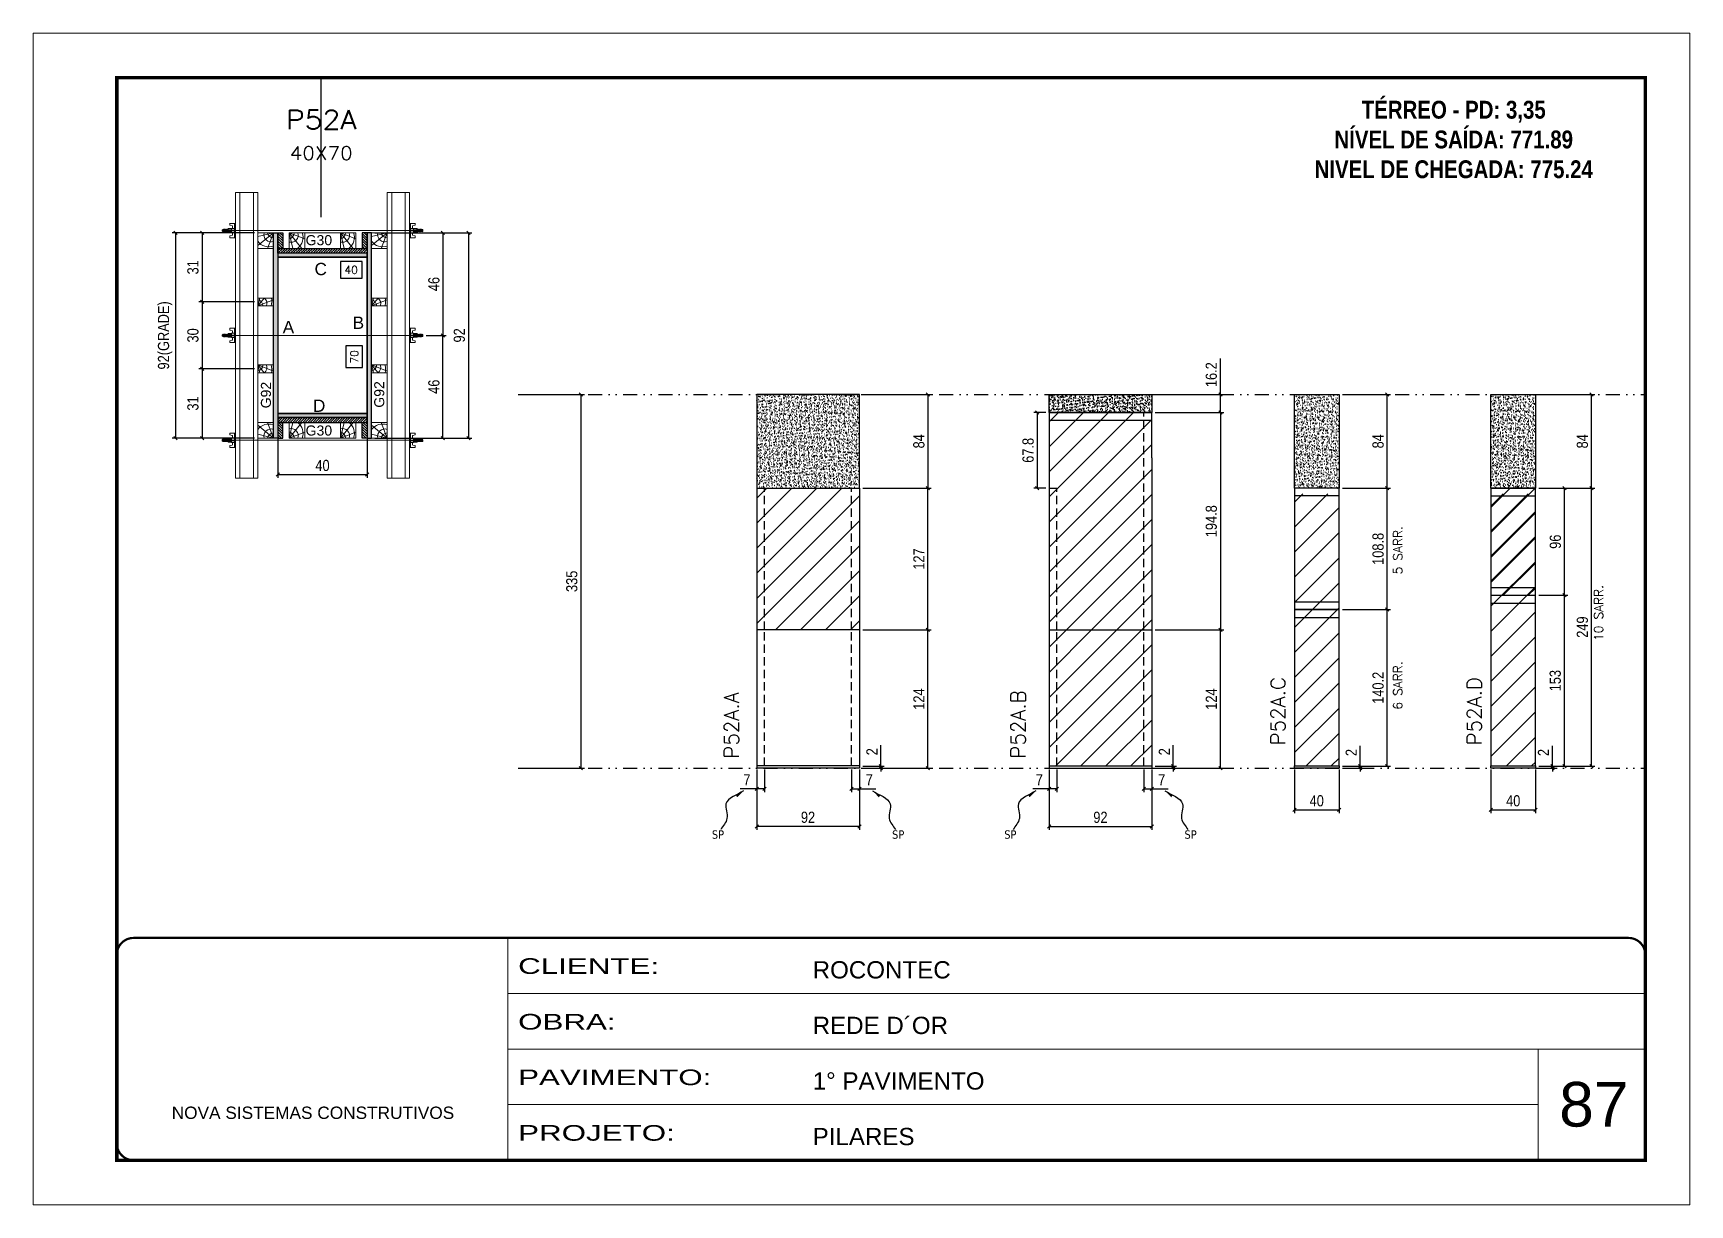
# Model space of a CAD drawing. Extents: x 2949 to 9203, y -16089 to 12527.
# Drawn here: x 6133 to 7618, y -12643 to -11593 of the extents above; entities that cross this region are included whole.
import ezdxf
from ezdxf.enums import TextEntityAlignment as Align

# ---------------------------------------------------------------- set-up
doc = ezdxf.new("R2010")
doc.units = 0
for name, pattern in [('CONTINUO', [0]), ('DASHED', [0.75, 0.5, -0.25]), ('DIVIDE2', [0.625, 0.25, -0.125, 0, -0.125, 0, -0.125]), ('HIDDEN', [0.375, 0.25, -0.125])]:
    doc.linetypes.add(name, pattern=pattern)
for name, color, linetype, lineweight in [('CARIMBO', 255, 'Continuous', 9), ('Folhas', 255, 'Continuous', 9), ('Hachura', 251, 'Continuous', 9), ('Madeira', 126, 'Continuous', 18), ('Perfil Metálico', 224, 'Continuous', 18), ('SARRAFO DE PRESSAO', 251, 'DASHED', 9), ('Texto Seção', 7, 'Continuous', 15)]:
    doc.layers.add(name, color=color, linetype=linetype, lineweight=lineweight)
for name, color, linetype in [('CHAPA', 1, 'Continuous'), ('COTA', 241, 'Continuous'), ('MEIO_PONT', 93, 'Continuous'), ('NOMENCLATURA', 7, 'Continuous'), ('Nível', 160, 'Continuous'), ('Painéis', 200, 'Continuous'), ('Romaneio', 10, 'Continuous'), ('SARR_2.2x7', 40, 'Continuous'), ('SARRAFO', 251, 'Continuous'), ('Sarrafo de Pressão', 42, 'HIDDEN'), ('texto', 7, 'Continuous'), ('Texto de Titulo', 7, 'Continuous'), ('Texto Qtd Sarr', 242, 'Continuous'), ('TEXTO_GERAL', 7, 'Continuous')]:
    doc.layers.add(name, color=color, linetype=linetype)
doc.styles.add('ARIAL', font='arial.ttf')
doc.styles.add('COTA TECNICA', font='techl___.ttf', dxfattribs={"height": 10})
doc.styles.add('COTA TECNICA 2X', font='techl___.ttf', dxfattribs={"height": 10})
doc.styles.add('COTA TECNICA-50', font='techl___.ttf', dxfattribs={"height": 10})
doc.styles.add('REGUA-120', font='ROMANS.shx', dxfattribs={"height": 15})
doc.styles.add('ROMANC', font='techb___.ttf', dxfattribs={"height": 2.5})
doc.styles.add('ROMANS', font='romans.shx')
doc.styles.add('SANSSERIF', font='sas_____.pfb')
doc.styles.get("Standard").update_dxf_attribs({"font": 'arial.ttf'})
doc.styles.add('Tecnologia', font='')
doc.styles.get('Tecnologia').set_extended_font_data('Forgotten Futurist')
doc.dimstyles.new('COTA PAINEL-50', dxfattribs={"dimtxt": 10, "dimasz": 3, "dimexe": 3, "dimexo": 3, "dimgap": 3, "dimtad": 1, "dimdec": 1, "dimzin": 12, "dimdsep": 46, "dimtxsty": 'COTA TECNICA-50', "dimblk1": 'OBLIQUE', "dimblk2": 'OBLIQUE', "dimsah": 1, "dimcen": 0.9, "dimclrd": 4, "dimclre": 4, "dimclrt": 240, "dimadec": 1, "dimazin": 3, "dimtfac": 1, "dimtdec": 1, "dimtmove": 0, "dimatfit": 3, "dimfxl": 1, "dimtolj": 1, "dimtzin": 12, "dimarcsym": 0})
doc.dimstyles.new('PAINEL', dxfattribs={"dimtxt": 10, "dimasz": 3, "dimexe": 3, "dimexo": 3, "dimgap": 3, "dimtad": 1, "dimdec": 1, "dimzin": 12, "dimdsep": 46, "dimtxsty": 'COTA TECNICA', "dimblk1": 'OBLIQUE', "dimblk2": 'OBLIQUE', "dimsah": 1, "dimcen": 0.9, "dimclrd": 4, "dimclre": 4, "dimclrt": 240, "dimadec": 1, "dimazin": 3, "dimtfac": 1, "dimtdec": 1, "dimtmove": 0, "dimatfit": 3, "dimfxl": 1, "dimtolj": 1, "dimtzin": 12, "dimarcsym": 0})
doc.dimstyles.new('SECAO PILAR', dxfattribs={"dimtxt": 10, "dimasz": 3, "dimexe": 3, "dimexo": 3, "dimgap": 3, "dimtad": 1, "dimdec": 1, "dimlfac": 0.5, "dimzin": 12, "dimdsep": 46, "dimtxsty": 'COTA TECNICA 2X', "dimblk1": 'OBLIQUE', "dimblk2": 'OBLIQUE', "dimsah": 1, "dimcen": 0.9, "dimclrd": 256, "dimclre": 256, "dimclrt": 256, "dimadec": 1, "dimazin": 3, "dimtfac": 1, "dimtdec": 1, "dimtmove": 0, "dimatfit": 3, "dimfxl": 1, "dimtolj": 1, "dimtzin": 12, "dimarcsym": 0})
doc.dimstyles.new('SECÇÃO 2', dxfattribs={"dimtxt": 7, "dimasz": 6, "dimexe": 0.18, "dimexo": 2, "dimgap": -4, "dimtad": 3, "dimdec": 1, "dimlfac": 0.5, "dimzin": 12, "dimdsep": 46, "dimtxsty": 'ROMANS', "dimblk": 'ARCHTICK', "dimcen": 0.09, "dimse1": 1, "dimse2": 1, "dimsd1": 1, "dimsd2": 1, "dimclrd": 180, "dimclre": 5, "dimclrt": 1, "dimadec": 0, "dimazin": 3, "dimtfac": 1, "dimtdec": 1, "dimtofl": 0, "dimtmove": 0, "dimatfit": 3, "dimldrblk": 'ARCHTICK', "dimfxl": 1, "dimtolj": 1, "dimtzin": 0, "dimarcsym": 0})
doc.dimstyles.get("Standard").update_dxf_attribs({"dimtxt": 0.18, "dimasz": 0.18, "dimexe": 0.18, "dimexo": 0.0625, "dimgap": 0.09, "dimtad": 0, "dimtih": 1, "dimtoh": 1, "dimdec": 4, "dimzin": 0, "dimdsep": 46, "dimtxsty": 'Standard', "dimcen": 0.09, "dimadec": 0, "dimazin": 0, "dimtfac": 1, "dimtdec": 4, "dimtofl": 0, "dimtmove": 0, "dimatfit": 3, "dimfxl": 1, "dimtolj": 1, "dimtzin": 0, "dimarcsym": 0})
pattern_1 = [(45, (-127683.967, -38793.522), (-11.2253202, 11.2253202), [])]

msp = doc.modelspace()

# ---------------------------------------------------------------- texts
at = {"layer": 'CARIMBO', "style": 'ARIAL'}
msp.add_text('87', height=40, dxfattribs=at).set_placement((7500.39, -12573.2))
at = {"layer": 'NOMENCLATURA', "color": 2, "insert": (7405.86, -11627.28), "char_height": 16, "attachment_point": 2, "style": 'ROMANC'}
msp.add_mtext_dynamic_manual_height_columns('\\PTÉRREO - PD: 3,35\\PNÍVEL DE SAÍDA: 771.89\\PNIVEL DE CHEGADA: 775.24', width=300.2766, gutter_width=1, heights=[0], dxfattribs=at)
at = {"layer": 'texto', "color": 0, "char_height": 7.5, "attachment_point": 5}
for insert in [(6746.37, -12311.55), (6907.92, -12311.55), (7008.45, -12311.55), (7170.01, -12311.55)]:
    msp.add_mtext('{\\fTahoma|b0|i0|c0|p34;\\C4;SP}', dxfattribs=dict(at, insert=insert))
at = {"layer": 'Texto Seção', "linetype": 'Continuous', "style": 'ROMANS'}
for s, p in [('5 SARR.', (7359.71, -12078.42)), ('10 SARR.', (7539.7, -12137.98)), ('6 SARR.', (7359.71, -12199.53))]:
    msp.add_text(s, height=8, rotation=90, dxfattribs=at).set_placement(p)
at = {"layer": 'Texto Seção', "style": 'REGUA-120'}
for s, p in [('P52A.A', (6765.07, -12243.42)), ('P52A.B', (7022.01, -12243.42))]:
    msp.add_text(s, height=13, rotation=90, dxfattribs=at).set_placement(p)
at = {"layer": 'Texto Seção', "char_height": 13, "width": 285.3299, "attachment_point": 7, "rotation": 90, "style": 'REGUA-120'}
for s, insert in [('P52A.C', (7254.8, -12231.59)), ('P52A.D', (7430.85, -12231.59))]:
    msp.add_mtext(s, dxfattribs=dict(at, insert=insert))
at = {"layer": 'TEXTO_GERAL', "style": 'ARIAL'}
for s, p in [('C', (6390.32, -11804.71)), ('B', (6424.09, -11852.86)), ('A', (6361.37, -11856.77)), ('D', (6388.92, -11927.22))]:
    msp.add_text(s, height=11, dxfattribs=at).set_placement(p, align=Align.MIDDLE_CENTER)
at = {"layer": 'TEXTO_GERAL', "color": 0, "linetype": 'Continuous', "style": 'SANSSERIF'}
for p in [(6341.19, -11929.55), (6442.75, -11929)]:
    msp.add_text('G92', height=9, rotation=90, dxfattribs=at).set_placement(p, align=Align.MIDDLE_LEFT)
at = {"layer": 'TEXTO_GERAL', "color": 0, "linetype": 'Continuous', "char_height": 9, "width": 285.3299, "style": 'SANSSERIF'}
for insert, attachment_point in [((6376.77, -11774.36), 1), ((6376.77, -11954.07), 7)]:
    msp.add_mtext('G30', dxfattribs=dict(at, insert=insert, attachment_point=attachment_point))

# ---------------------------------------------------------------- blocks, each defined once
blk = doc.blocks.new('9999999999')
at = {"color": 30, "linetype": 'CONTINUO'}
for p, q in [((98564.6, 34230.2), (98564.6, 34429.4)), ((98564.6, 34379.6), (99584, 34379.6)), ((98564.6, 34329.8), (99488, 34329.8)), ((99584, 34329.8), (99488, 34329.8)), ((99488, 34329.8), (99488, 34230.2)), ((98564.6, 34280), (99488, 34280))]:
    blk.add_line(p, q, dxfattribs=at)
at = {"color": 30, "linetype": 'CONTINUO', "const_width": 2}
blk.add_lwpolyline([(99584, 34230.2), (99584, 34414.4, 0.414214), (99569, 34429.4), (98229, 34429.4, 0.414214), (98214, 34414.4), (98214, 34245.2, 0.414214), (98229, 34230.2), (99584, 34230.2)], format="xyb", dxfattribs=at)
at = {"layer": 'Folhas'}
blk.add_lwpolyline([(98139, 34190.2), (99624, 34190.2), (99624, 35240.2), (98139, 35240.2)], close=True, dxfattribs=at)
at = {"layer": 'Folhas', "color": 30, "const_width": 3}
blk.add_lwpolyline([(98214, 34230.2), (99584, 34230.2), (99584, 35200.2), (98214, 35200.2)], close=True, dxfattribs=at)
at = {"color": 7, "linetype": 'Continuous', "ltscale": 5, "style": 'ARIAL'}
for s, height, p in [('ROCONTEC', 15.48, (98837.7, 34393.1)), ('REDE D´OR', 15.48, (98837.7, 34343.3)), ('1° PAVIMENTO', 15.483, (98837.7, 34293.5)), ('NOVA SISTEMAS CONSTRUTIVOS', 11.059, (98263.2, 34267.2)), ('PILARES', 15.48, (98837.7, 34243.7))]:
    blk.add_text(s, height=height, dxfattribs=at).set_placement(p)
at = {"layer": 'Folhas', "color": 7, "style": 'Tecnologia', "width": 1.5}
for s, p in [('CLIENTE:', (98573.7, 34397.2)), ('OBRA:', (98573.7, 34347.3)), ('PAVIMENTO:', (98573.7, 34297.5)), ('PROJETO:', (98573.7, 34247.7))]:
    blk.add_text(s, height=14, dxfattribs=at).set_placement(p)
blk = doc.blocks.new('titulo1')
at = {"layer": 'Defpoints', "color": 252, "linetype": 'HIDDEN', "ltscale": 2}
blk.add_line((0, 0), (0, 125), dxfattribs=at)
at = {"layer": 'Defpoints', "style": 'ROMANS', "oblique": 15}
blk.add_attdef('FOLHA', text='', height=10, dxfattribs=at).set_placement((0, 15.6), align=Align.MIDDLE_CENTER)
at = {"layer": 'Texto Qtd Sarr', "color": 3, "style": 'ROMANS', "oblique": 15}
for tag, height, p in [('TITULO', 17, (0, 71.4)), ('SEÇÃO', 12, (0, 41.5))]:
    blk.add_attdef(tag, text='', height=height, dxfattribs=at).set_placement(p, align=Align.MIDDLE_CENTER)
blk = doc.blocks.new('*D3075')
at = {"layer": 'COTA', "color": 180, "lineweight": -2, "transparency": 16777216}
for p, q in [((6427.9, -11873.6), (6412.9, -11873.6)), ((6412.9, -11873.6), (6412.9, -11893)), ((6427.9, -11893), (6427.9, -11873.6)), ((6412.9, -11893), (6427.9, -11893))]:
    blk.add_line(p, q, dxfattribs=at)
at = {"layer": 'Defpoints', "color": 0, "transparency": 16777216}
for p in [(6351.9, -11794.2), (6351.9, -11934.2), (6431.9, -11934.2)]:
    blk.add_point(p, dxfattribs=at)
at = {"layer": 'COTA', "color": 1, "transparency": 16777216, "insert": (6420.4, -11883.3), "char_height": 7, "attachment_point": 5, "rotation": 90, "style": 'ROMANS'}
blk.add_mtext('\\A1;70', dxfattribs=at)
blk = doc.blocks.new('_ArchTick')
at = {"color": 0, "linetype": 'ByBlock', "const_width": 0.15}
blk.add_lwpolyline([(-0.5, -0.5), (0.5, 0.5)], dxfattribs=at)
blk = doc.blocks.new('_Oblique')
at = {"color": 0, "linetype": 'ByBlock', "lineweight": -2}
blk.add_line((-0.5, -0.5), (0.5, 0.5), dxfattribs=at)
blk = doc.blocks.new('*D3076')
at = {"layer": 'COTA', "lineweight": -2, "transparency": 16777216}
for p, q in [((6438.9, -11772.2), (6525.7, -11772.2)), ((6522.7, -11772.2), (6522.7, -11956.2)), ((6438.9, -11956.2), (6525.7, -11956.2))]:
    blk.add_line(p, q, dxfattribs=at)
at = {"layer": 'Defpoints', "color": 0, "transparency": 16777216}
for p in [(6435.9, -11772.2), (6435.9, -11956.2), (6522.7, -11956.2)]:
    blk.add_point(p, dxfattribs=at)
at = {"layer": 'COTA', "lineweight": -2, "transparency": 16777216, "xscale": 3, "yscale": 3, "zscale": 3}
for p, rotation in [((6522.7, -11772.2), 90), ((6522.7, -11956.2), 270)]:
    blk.add_blockref('_Oblique', p, dxfattribs=dict(at, rotation=rotation))
at = {"layer": 'COTA', "transparency": 16777216, "insert": (6514.6, -11864.2), "char_height": 10, "attachment_point": 5, "rotation": 90, "style": 'COTA TECNICA 2X'}
blk.add_mtext('\\A1;92', dxfattribs=at)
blk = doc.blocks.new('*D3077')
at = {"layer": 'COTA', "lineweight": -2, "transparency": 16777216}
for p, q in [((6472.9, -11772.2), (6502.9, -11772.2)), ((6499.9, -11772.2), (6499.9, -11864.2)), ((6484.7, -11864.2), (6502.9, -11864.2))]:
    blk.add_line(p, q, dxfattribs=at)
at = {"layer": 'Defpoints', "color": 0, "transparency": 16777216}
for p in [(6469.9, -11772.2), (6481.7, -11864.2), (6499.9, -11864.2)]:
    blk.add_point(p, dxfattribs=at)
at = {"layer": 'COTA', "lineweight": -2, "transparency": 16777216, "xscale": 3, "yscale": 3, "zscale": 3}
for p, rotation in [((6499.9, -11772.2), 90), ((6499.9, -11864.2), 270)]:
    blk.add_blockref('_Oblique', p, dxfattribs=dict(at, rotation=rotation))
at = {"layer": 'COTA', "transparency": 16777216, "insert": (6491.8, -11818.2), "char_height": 10, "attachment_point": 5, "rotation": 90, "style": 'COTA TECNICA 2X'}
blk.add_mtext('\\A1;46', dxfattribs=at)
blk = doc.blocks.new('*D3078')
at = {"layer": 'COTA', "lineweight": -2, "transparency": 16777216}
for p, q in [((6484.7, -11864.2), (6502.9, -11864.2)), ((6499.9, -11956.2), (6499.9, -11864.2)), ((6472.9, -11956.2), (6502.9, -11956.2))]:
    blk.add_line(p, q, dxfattribs=at)
at = {"layer": 'Defpoints', "color": 0, "transparency": 16777216}
for p in [(6481.7, -11864.2), (6499.9, -11864.2), (6469.9, -11956.2)]:
    blk.add_point(p, dxfattribs=at)
at = {"layer": 'COTA', "lineweight": -2, "transparency": 16777216, "xscale": 3, "yscale": 3, "zscale": 3}
for p, rotation in [((6499.9, -11864.2), 90), ((6499.9, -11956.2), 270)]:
    blk.add_blockref('_Oblique', p, dxfattribs=dict(at, rotation=rotation))
at = {"layer": 'COTA', "transparency": 16777216, "insert": (6491.8, -11910.2), "char_height": 10, "attachment_point": 5, "rotation": 90, "style": 'COTA TECNICA 2X'}
blk.add_mtext('\\A1;46', dxfattribs=at)
blk = doc.blocks.new('*D3079')
at = {"layer": 'COTA', "color": 180, "lineweight": -2, "transparency": 16777216}
for p, q in [((6427.4, -11798), (6408.1, -11798)), ((6408.1, -11798), (6408.1, -11813)), ((6427.4, -11813), (6427.4, -11798)), ((6408.1, -11813), (6427.4, -11813))]:
    blk.add_line(p, q, dxfattribs=at)
at = {"layer": 'Defpoints', "color": 0, "transparency": 16777216}
for p in [(6351.9, -11794.2), (6431.9, -11794.2), (6431.9, -11817)]:
    blk.add_point(p, dxfattribs=at)
at = {"layer": 'COTA', "color": 1, "transparency": 16777216, "insert": (6417.7, -11805.5), "char_height": 7, "attachment_point": 5, "style": 'ROMANS'}
blk.add_mtext('\\A1;40', dxfattribs=at)
blk = doc.blocks.new('PONTALETE')
at = {"layer": 'Madeira'}
for q in [(2.71, 7), (7, 5.76), (7, 1.74)]:
    blk.add_line((0, 0), q, dxfattribs=at)
blk.add_lwpolyline([(0, 0), (7, 0), (7, 7), (0, 7)], close=True, dxfattribs=at)
for centre, radius, start, end in [((2.04, 0.06), 6.23, 37.28179, 109.09128), ((1.09, 0.9), 3.19, 343.60304, 109.98471), ((-0.21, -0.78), 3.09, 14.63219, 86.0383)]:
    blk.add_arc(centre, radius, start, end, dxfattribs=at)
blk = doc.blocks.new('*D3080')
at = {"layer": 'COTA', "lineweight": -2, "transparency": 16777216}
for p, q in [((6330.9, -11772.2), (6257.1, -11772.2)), ((6260.1, -11772.2), (6260.1, -11956.2)), ((6330.9, -11956.2), (6257.1, -11956.2))]:
    blk.add_line(p, q, dxfattribs=at)
at = {"layer": 'Defpoints', "color": 0, "transparency": 16777216}
for p in [(6333.9, -11772.2), (6260.1, -11956.2), (6333.9, -11956.2)]:
    blk.add_point(p, dxfattribs=at)
at = {"layer": 'COTA', "lineweight": -2, "transparency": 16777216, "xscale": 3, "yscale": 3, "zscale": 3}
for p, rotation in [((6260.1, -11772.2), 90), ((6260.1, -11956.2), 270)]:
    blk.add_blockref('_Oblique', p, dxfattribs=dict(at, rotation=rotation))
at = {"layer": 'COTA', "transparency": 16777216, "insert": (6250.9, -11864.2), "char_height": 10, "attachment_point": 5, "rotation": 90, "style": 'COTA TECNICA 2X'}
blk.add_mtext('\\A1;92(GRADE)', dxfattribs=at)
blk = doc.blocks.new('MEIO PONTALETE')
at = {"layer": 'Madeira'}
for q in [(2.71, 7), (3.5, 2.88), (3.5, 0.87)]:
    blk.add_line((0, 0), q, dxfattribs=at)
blk.add_lwpolyline([(0, 0), (3.5, 0), (3.5, 7), (0, 7)], close=True, dxfattribs=at)
for centre, radius, start, end in [((2.04, 0.06), 6.23, 76.44987, 109.09128), ((1.09, 0.9), 3.19, 40.90626, 109.98471), ((-0.21, -0.78), 3.09, 14.63219, 86.0383)]:
    blk.add_arc(centre, radius, start, end, dxfattribs=at)
blk = doc.blocks.new('*D3081')
at = {"layer": 'COTA', "lineweight": -2, "transparency": 16777216}
for p, q in [((6330.9, -11894.2), (6281, -11894.2)), ((6284, -11894.2), (6284, -11956.2)), ((6330.9, -11956.2), (6281, -11956.2))]:
    blk.add_line(p, q, dxfattribs=at)
at = {"layer": 'Defpoints', "color": 0, "transparency": 16777216}
for p in [(6333.9, -11894.2), (6284, -11956.2), (6333.9, -11956.2)]:
    blk.add_point(p, dxfattribs=at)
at = {"layer": 'COTA', "lineweight": -2, "transparency": 16777216, "xscale": 3, "yscale": 3, "zscale": 3}
for p, rotation in [((6284, -11894.2), 90), ((6284, -11956.2), 270)]:
    blk.add_blockref('_Oblique', p, dxfattribs=dict(at, rotation=rotation))
at = {"layer": 'COTA', "transparency": 16777216, "insert": (6275.8, -11925.2), "char_height": 10, "attachment_point": 5, "rotation": 90, "style": 'COTA TECNICA 2X'}
blk.add_mtext('\\A1;31', dxfattribs=at)
blk = doc.blocks.new('C')
at = {"layer": 'Hachura', "color": 0}
for p, q in [((0, 3.22), (0, -3.22)), ((0.45, 3.22), (0, 3.22)), ((0.46, 3.16), (0, 3.16)), ((0.46, 3.05), (0, 3.05)), ((0.46, 2.88), (0, 2.88)), ((0, 2.75), (0, -1.16)), ((0.46, 2.65), (0, 2.65)), ((0.46, 2.23), (0, 2.23)), ((0.46, 1.51), (0, 1.51)), ((0.39, 0.49), (0.17, 0.49)), ((0.45, -3.23), (0.45, 3.22)), ((0.45, 3.22), (2.58, 3.22)), ((1.74, 0.97), (0.45, 0.97)), ((1.45, 0.1), (0.45, 0.1)), ((1.35, 1.94), (1.35, 0.96)), ((2.58, 2.39), (1.47, 2.09)), ((1.74, -0.97), (1.74, 0.97)), ((1.74, 0.97), (1.74, 0.84)), ((1.74, 0.97), (1.74, 0.84)), ((1.74, 0.84), (3.35, 0.84)), ((3.35, 0.45), (1.74, 0.45)), ((2.58, 3.22), (2.58, 2.39)), ((3.32, 0.84), (3.32, -0.84)), ((3.35, 0.84), (3.35, -0.84)), ((3.68, 0.45), (3.35, 0.45)), ((3.84, -0.52), (3.35, 0.45)), ((3.35, 0.06), (3.67, -0.57)), ((3.68, 0.45), (4.16, -0.52)), ((3.72, 0.5), (4.25, -0.57)), ((4.37, -0.55), (3.83, 0.53)), ((4.15, 0.45), (3.93, 0.45)), ((4.42, -0.52), (3.93, 0.45)), ((4.15, 0.45), (4.26, 0.45)), ((4.26, 0.45), (4.74, -0.52)), ((4.3, 0.5), (4.83, -0.57)), ((4.95, -0.55), (4.41, 0.53)), ((4.51, 0.45), (4.84, 0.45)), ((5, -0.52), (4.51, 0.45)), ((4.84, 0.45), (5.32, -0.52)), ((4.88, 0.5), (5.41, -0.57)), ((5.53, -0.55), (4.99, 0.53)), ((5.58, -0.52), (5.09, 0.45)), ((5.42, 0.45), (5.09, 0.45)), ((5.58, -0.52), (5.09, 0.45)), ((5.42, 0.45), (5.74, -0.19)), ((5.46, 0.5), (5.74, -0.07)), ((5.74, 0.19), (5.57, 0.53)), ((5.74, 0.32), (5.68, 0.45)), ((5.68, 0.45), (5.74, 0.45)), ((5.74, 0.45), (5.9, 0.29)), ((5.74, 0.45), (5.74, -0.52)), ((5.9, -0.36), (5.9, 0.29)), ((0.45, 0), (0, 0)), ((0.46, -1.52), (0, -1.52)), ((0.46, -2.23), (0, -2.23)), ((0.46, -2.65), (0, -2.65)), ((0.46, -2.88), (0, -2.88)), ((0.46, -3.05), (0, -3.05)), ((0.46, -3.16), (0, -3.16)), ((0, -3.22), (2.57, -3.22)), ((0.08, -0.48), (0.29, -0.48)), ((0.29, -0.48), (0.4, -0.48)), ((0.45, 0), (0.45, -0.97)), ((0.45, -0.16), (1.45, -0.16)), ((0.45, -0.65), (0.45, -0.32)), ((0.45, -3.23), (0.45, -0.65)), ((0.45, -0.97), (1.74, -0.97)), ((1.35, -1.94), (1.35, -0.97)), ((2.58, -2.39), (1.47, -2.1)), ((3.35, -0.32), (1.74, -0.32)), ((3.35, -0.84), (1.74, -0.84)), ((2.58, -3.23), (2.58, -2.39)), ((3.35, -0.07), (3.58, -0.52)), ((3.35, -0.52), (3.58, -0.52)), ((3.84, -0.52), (4.16, -0.52)), ((4.42, -0.52), (4.74, -0.52)), ((4.63, -0.52), (4.74, -0.52)), ((5, -0.52), (5.32, -0.52)), ((5.58, -0.52), (5.74, -0.52)), ((5.74, -0.52), (5.9, -0.36)), ((5.74, -0.52), (5.74, -0.52))]:
    blk.add_line(p, q, dxfattribs=at)
for centre, radius, start, end in [((1.52, 1.94), 0.161, 104.74356, 180), ((1.44, -0.03), 0.129, 272.69497, 87.30503), ((3.81, 0.39), 0.143, 25.56881, 154.43119), ((4.39, 0.39), 0.143, 25.56881, 154.43119), ((4.97, 0.39), 0.143, 25.56881, 154.43119), ((5.55, 0.39), 0.143, 25.56881, 154.43119), ((0.17, -0.37), 0.174, 221.74404, 317.85924), ((1.52, -1.94), 0.161, 180, 255.25644), ((3.71, -0.4), 0.174, 222.14076, 318.25596), ((4.29, -0.4), 0.174, 222.14076, 318.25596), ((4.87, -0.4), 0.174, 222.14076, 318.25596), ((5.45, -0.4), 0.174, 222.14076, 318.25596), ((5.61, -0.4), 0.174, 317.85924, 318.25596)]:
    blk.add_arc(centre, radius, start, end, dxfattribs=at)
blk = doc.blocks.new('*D3082')
at = {"layer": 'COTA', "lineweight": -2, "transparency": 16777216}
for p, q in [((6330.9, -11772.2), (6281, -11772.2)), ((6284, -11772.2), (6284, -11834.2)), ((6330.9, -11834.2), (6281, -11834.2))]:
    blk.add_line(p, q, dxfattribs=at)
at = {"layer": 'Defpoints', "color": 0, "transparency": 16777216}
for p in [(6333.9, -11772.2), (6284, -11834.2), (6333.9, -11834.2)]:
    blk.add_point(p, dxfattribs=at)
at = {"layer": 'COTA', "lineweight": -2, "transparency": 16777216, "xscale": 3, "yscale": 3, "zscale": 3}
for p, rotation in [((6284, -11772.2), 90), ((6284, -11834.2), 270)]:
    blk.add_blockref('_Oblique', p, dxfattribs=dict(at, rotation=rotation))
at = {"layer": 'COTA', "transparency": 16777216, "insert": (6275.8, -11803.2), "char_height": 10, "attachment_point": 5, "rotation": 90, "style": 'COTA TECNICA 2X'}
blk.add_mtext('\\A1;31', dxfattribs=at)
blk = doc.blocks.new('*D3083')
at = {"layer": 'COTA', "lineweight": -2, "transparency": 16777216}
for p, q in [((6330.9, -11834.2), (6281, -11834.2)), ((6284, -11834.2), (6284, -11894.2)), ((6330.9, -11894.2), (6281, -11894.2))]:
    blk.add_line(p, q, dxfattribs=at)
at = {"layer": 'Defpoints', "color": 0, "transparency": 16777216}
for p in [(6333.9, -11834.2), (6284, -11894.2), (6333.9, -11894.2)]:
    blk.add_point(p, dxfattribs=at)
at = {"layer": 'COTA', "lineweight": -2, "transparency": 16777216, "xscale": 3, "yscale": 3, "zscale": 3}
for p, rotation in [((6284, -11834.2), 90), ((6284, -11894.2), 270)]:
    blk.add_blockref('_Oblique', p, dxfattribs=dict(at, rotation=rotation))
at = {"layer": 'COTA', "transparency": 16777216, "insert": (6275.8, -11864.2), "char_height": 10, "attachment_point": 5, "rotation": 90, "style": 'COTA TECNICA 2X'}
blk.add_mtext('\\A1;30', dxfattribs=at)
blk = doc.blocks.new('*D3099')
at = {"layer": 'COTA', "lineweight": -2, "transparency": 16777216}
for p, q in [((6351.9, -11940.8), (6351.9, -11991.9)), ((6431.9, -11940.8), (6431.9, -11991.9)), ((6351.9, -11988.9), (6431.9, -11988.9))]:
    blk.add_line(p, q, dxfattribs=at)
at = {"layer": 'Defpoints', "color": 0, "transparency": 16777216}
for p in [(6351.9, -11937.8), (6431.9, -11937.8), (6431.9, -11988.9)]:
    blk.add_point(p, dxfattribs=at)
at = {"layer": 'COTA', "lineweight": -2, "transparency": 16777216, "xscale": 3, "yscale": 3, "zscale": 3, "rotation": 180}
blk.add_blockref('_Oblique', (6351.9, -11988.9), dxfattribs=at)
at = {"layer": 'COTA', "lineweight": -2, "transparency": 16777216, "xscale": 3, "yscale": 3, "zscale": 3}
blk.add_blockref('_Oblique', (6431.9, -11988.9), dxfattribs=at)
at = {"layer": 'COTA', "transparency": 16777216, "insert": (6391.9, -11980.8), "char_height": 10, "attachment_point": 5, "style": 'COTA TECNICA 2X'}
blk.add_mtext('\\A1;40', dxfattribs=at)
blk = doc.blocks.new('*D3100')
at = {"layer": 'COTA', "color": 4, "linetype": 'ByBlock', "lineweight": -2, "transparency": 16777216}
for p, q in [((6570.2, -11917.1), (6626.6, -11917.1)), ((6623.6, -11917.1), (6623.6, -12252.1)), ((6570.2, -12252.1), (6626.6, -12252.1))]:
    blk.add_line(p, q, dxfattribs=at)
at = {"layer": 'Defpoints', "color": 0, "linetype": 'ByBlock', "transparency": 16777216}
for p in [(6567.2, -11917.1), (6567.2, -12252.1), (6623.6, -12252.1)]:
    blk.add_point(p, dxfattribs=at)
at = {"layer": 'COTA', "color": 4, "linetype": 'ByBlock', "lineweight": -2, "transparency": 16777216, "xscale": 3, "yscale": 3, "zscale": 3}
for p, rotation in [((6623.6, -11917.1), 90), ((6623.6, -12252.1), 270)]:
    blk.add_blockref('_Oblique', p, dxfattribs=dict(at, rotation=rotation))
at = {"layer": 'COTA', "color": 240, "linetype": 'ByBlock', "transparency": 16777216, "insert": (6615.4, -12084.6), "char_height": 10, "attachment_point": 5, "rotation": 90, "style": 'COTA TECNICA'}
blk.add_mtext('\\A1;335', dxfattribs=at)
blk = doc.blocks.new('*D3084')
at = {"layer": 'COTA', "color": 4, "lineweight": -2, "transparency": 16777216}
for p, q in [((6781.1, -12253.1), (6781.1, -12307.2)), ((6873.1, -12253.1), (6873.1, -12307.2)), ((6873.1, -12304.2), (6781.1, -12304.2))]:
    blk.add_line(p, q, dxfattribs=at)
at = {"layer": 'Defpoints', "color": 0, "transparency": 16777216}
for p in [(6781.1, -12250.1), (6873.1, -12250.1), (6781.1, -12304.2)]:
    blk.add_point(p, dxfattribs=at)
at = {"layer": 'COTA', "color": 4, "lineweight": -2, "transparency": 16777216, "xscale": 3, "yscale": 3, "zscale": 3, "rotation": 180}
blk.add_blockref('_Oblique', (6781.1, -12304.2), dxfattribs=at)
at = {"layer": 'COTA', "color": 4, "lineweight": -2, "transparency": 16777216, "xscale": 3, "yscale": 3, "zscale": 3}
blk.add_blockref('_Oblique', (6873.1, -12304.2), dxfattribs=at)
at = {"layer": 'COTA', "color": 240, "transparency": 16777216, "insert": (6827.1, -12296.1), "char_height": 10, "attachment_point": 5, "style": 'COTA TECNICA'}
blk.add_mtext('\\A1;92', dxfattribs=at)
blk = doc.blocks.new('*D3085')
at = {"layer": 'COTA', "color": 4, "lineweight": -2, "transparency": 16777216}
for p, q in [((6781.1, -12255.1), (6781.1, -12273.6)), ((6788.1, -12253.1), (6788.1, -12273.6)), ((6781.1, -12270.6), (6766.4, -12270.6)), ((6788.1, -12270.6), (6781.1, -12270.6))]:
    blk.add_line(p, q, dxfattribs=at)
at = {"layer": 'Defpoints', "color": 0, "transparency": 16777216}
for p in [(6788.1, -12250.1), (6781.1, -12252.1), (6781.1, -12270.6)]:
    blk.add_point(p, dxfattribs=at)
at = {"layer": 'COTA', "color": 4, "lineweight": -2, "transparency": 16777216, "xscale": 3, "yscale": 3, "zscale": 3, "rotation": 180}
blk.add_blockref('_Oblique', (6781.1, -12270.6), dxfattribs=at)
at = {"layer": 'COTA', "color": 4, "lineweight": -2, "transparency": 16777216, "xscale": 3, "yscale": 3, "zscale": 3}
blk.add_blockref('_Oblique', (6788.1, -12270.6), dxfattribs=at)
at = {"layer": 'COTA', "color": 240, "transparency": 16777216, "insert": (6772.3, -12262.5), "char_height": 10, "attachment_point": 5, "style": 'COTA TECNICA-50'}
blk.add_mtext('\\A1;7', dxfattribs=at)
blk = doc.blocks.new('*D3086')
at = {"layer": 'COTA', "color": 4, "lineweight": -2, "transparency": 16777216}
for p, q in [((6866.1, -12253.1), (6866.1, -12273.6)), ((6873.1, -12255.1), (6873.1, -12273.6)), ((6866.1, -12270.6), (6873.1, -12270.6)), ((6873.1, -12270.6), (6887.9, -12270.6))]:
    blk.add_line(p, q, dxfattribs=at)
at = {"layer": 'Defpoints', "color": 0, "transparency": 16777216}
for p in [(6866.1, -12250.1), (6873.1, -12252.1), (6873.1, -12270.6)]:
    blk.add_point(p, dxfattribs=at)
at = {"layer": 'COTA', "color": 4, "lineweight": -2, "transparency": 16777216, "xscale": 3, "yscale": 3, "zscale": 3, "rotation": 180}
blk.add_blockref('_Oblique', (6866.1, -12270.6), dxfattribs=at)
at = {"layer": 'COTA', "color": 4, "lineweight": -2, "transparency": 16777216, "xscale": 3, "yscale": 3, "zscale": 3}
blk.add_blockref('_Oblique', (6873.1, -12270.6), dxfattribs=at)
at = {"layer": 'COTA', "color": 240, "transparency": 16777216, "insert": (6882, -12262.5), "char_height": 10, "attachment_point": 5, "style": 'COTA TECNICA-50'}
blk.add_mtext('\\A1;7', dxfattribs=at)
blk = doc.blocks.new('*D3087')
at = {"layer": 'Defpoints', "color": 0, "linetype": 'ByBlock', "transparency": 16777216}
for p in [(6873.1, -12128.1), (6934.6, -12128.1), (6873.1, -12252.1)]:
    blk.add_point(p, dxfattribs=at)
at = {"layer": 'Romaneio', "color": 4, "linetype": 'ByBlock', "lineweight": -2, "transparency": 16777216}
for p, q in [((6876.1, -12128.1), (6937.6, -12128.1)), ((6934.6, -12252.1), (6934.6, -12128.1)), ((6876.1, -12252.1), (6937.6, -12252.1))]:
    blk.add_line(p, q, dxfattribs=at)
at = {"layer": 'Romaneio', "color": 4, "linetype": 'ByBlock', "lineweight": -2, "transparency": 16777216, "xscale": 3, "yscale": 3, "zscale": 3}
for p, rotation in [((6934.6, -12128.1), 90), ((6934.6, -12252.1), 270)]:
    blk.add_blockref('_Oblique', p, dxfattribs=dict(at, rotation=rotation))
at = {"layer": 'Romaneio', "color": 240, "linetype": 'ByBlock', "transparency": 16777216, "insert": (6926.5, -12190.1), "char_height": 10, "attachment_point": 5, "rotation": 90, "style": 'COTA TECNICA'}
blk.add_mtext('\\A1;124', dxfattribs=at)
blk = doc.blocks.new('*D3088')
at = {"layer": 'COTA', "color": 4, "lineweight": -2, "transparency": 16777216}
for p, q in [((6892.4, -12250.1), (6892.4, -12231.3)), ((6876.1, -12250.1), (6895.4, -12250.1)), ((6892.4, -12252.1), (6892.4, -12250.1)), ((6876.1, -12252.1), (6895.4, -12252.1)), ((6892.4, -12252.1), (6892.4, -12255.1))]:
    blk.add_line(p, q, dxfattribs=at)
at = {"layer": 'Defpoints', "color": 0, "transparency": 16777216}
for p in [(6873.1, -12250.1), (6873.1, -12252.1), (6892.4, -12252.1)]:
    blk.add_point(p, dxfattribs=at)
at = {"layer": 'COTA', "color": 4, "lineweight": -2, "transparency": 16777216, "xscale": 3, "yscale": 3, "zscale": 3}
for p, rotation in [((6892.4, -12250.1), 270), ((6892.4, -12252.1), 90)]:
    blk.add_blockref('_Oblique', p, dxfattribs=dict(at, rotation=rotation))
at = {"layer": 'COTA', "color": 240, "transparency": 16777216, "insert": (6884.4, -12237.3), "char_height": 10, "attachment_point": 5, "rotation": 90, "style": 'COTA TECNICA-50'}
blk.add_mtext('\\A1;2', dxfattribs=at)
blk = doc.blocks.new('*D3101')
at = {"layer": 'COTA', "color": 4, "linetype": 'ByBlock', "lineweight": -2, "transparency": 16777216}
for p, q in [((6876.1, -12001.1), (6937.6, -12001.1)), ((6934.6, -12128.1), (6934.6, -12001.1)), ((6876.1, -12128.1), (6937.6, -12128.1))]:
    blk.add_line(p, q, dxfattribs=at)
at = {"layer": 'Defpoints', "color": 0, "linetype": 'ByBlock', "transparency": 16777216}
for p in [(6873.1, -12001.1), (6934.6, -12001.1), (6873.1, -12128.1)]:
    blk.add_point(p, dxfattribs=at)
at = {"layer": 'COTA', "color": 4, "linetype": 'ByBlock', "lineweight": -2, "transparency": 16777216, "xscale": 3, "yscale": 3, "zscale": 3}
for p, rotation in [((6934.6, -12001.1), 90), ((6934.6, -12128.1), 270)]:
    blk.add_blockref('_Oblique', p, dxfattribs=dict(at, rotation=rotation))
at = {"layer": 'COTA', "color": 240, "linetype": 'ByBlock', "transparency": 16777216, "insert": (6926.5, -12064.6), "char_height": 10, "attachment_point": 5, "rotation": 90, "style": 'COTA TECNICA'}
blk.add_mtext('\\A1;127', dxfattribs=at)
blk = doc.blocks.new('*D3089')
at = {"layer": 'COTA', "color": 4, "lineweight": -2, "transparency": 16777216}
for p, q in [((7263.1, -12253.1), (7263.1, -12292.4)), ((7303.1, -12253.1), (7303.1, -12292.4)), ((7263.1, -12289.4), (7303.1, -12289.4))]:
    blk.add_line(p, q, dxfattribs=at)
at = {"layer": 'Defpoints', "color": 0, "transparency": 16777216}
for p in [(7263.1, -12250.1), (7303.1, -12250.1), (7303.1, -12289.4)]:
    blk.add_point(p, dxfattribs=at)
at = {"layer": 'COTA', "color": 4, "lineweight": -2, "transparency": 16777216, "xscale": 3, "yscale": 3, "zscale": 3, "rotation": 180}
blk.add_blockref('_Oblique', (7263.1, -12289.4), dxfattribs=at)
at = {"layer": 'COTA', "color": 4, "lineweight": -2, "transparency": 16777216, "xscale": 3, "yscale": 3, "zscale": 3}
blk.add_blockref('_Oblique', (7303.1, -12289.4), dxfattribs=at)
at = {"layer": 'COTA', "color": 240, "transparency": 16777216, "insert": (7283.1, -12281.3), "char_height": 10, "attachment_point": 5, "style": 'COTA TECNICA'}
blk.add_mtext('\\A1;40', dxfattribs=at)
blk = doc.blocks.new('*D3090')
at = {"layer": 'COTA', "color": 4, "lineweight": -2, "transparency": 16777216}
for p, q in [((7322, -12250.1), (7322, -12231.9)), ((7306.1, -12250.1), (7325, -12250.1)), ((7322, -12252.1), (7322, -12250.1)), ((7306.1, -12252.1), (7325, -12252.1)), ((7322, -12252.1), (7322, -12255.1))]:
    blk.add_line(p, q, dxfattribs=at)
at = {"layer": 'Defpoints', "color": 0, "transparency": 16777216}
for p in [(7303.1, -12250.1), (7322, -12250.1), (7303.1, -12252.1)]:
    blk.add_point(p, dxfattribs=at)
at = {"layer": 'COTA', "color": 4, "lineweight": -2, "transparency": 16777216, "xscale": 3, "yscale": 3, "zscale": 3}
for p, rotation in [((7322, -12250.1), 270), ((7322, -12252.1), 90)]:
    blk.add_blockref('_Oblique', p, dxfattribs=dict(at, rotation=rotation))
at = {"layer": 'COTA', "color": 240, "transparency": 16777216, "insert": (7314, -12238), "char_height": 10, "attachment_point": 5, "rotation": 90, "style": 'COTA TECNICA-50'}
blk.add_mtext('\\A1;2', dxfattribs=at)
blk = doc.blocks.new('*D3102')
at = {"layer": 'COTA', "color": 4, "linetype": 'ByBlock', "lineweight": -2, "transparency": 16777216}
for p, q in [((7306.1, -12109.9), (7349.2, -12109.9)), ((7346.2, -12250.1), (7346.2, -12109.9)), ((7306.1, -12250.1), (7349.2, -12250.1))]:
    blk.add_line(p, q, dxfattribs=at)
at = {"layer": 'Defpoints', "color": 0, "linetype": 'ByBlock', "transparency": 16777216}
for p in [(7303.1, -12109.9), (7346.2, -12109.9), (7303.1, -12250.1)]:
    blk.add_point(p, dxfattribs=at)
at = {"layer": 'COTA', "color": 4, "linetype": 'ByBlock', "lineweight": -2, "transparency": 16777216, "xscale": 3, "yscale": 3, "zscale": 3}
for p, rotation in [((7346.2, -12109.9), 90), ((7346.2, -12250.1), 270)]:
    blk.add_blockref('_Oblique', p, dxfattribs=dict(at, rotation=rotation))
at = {"layer": 'COTA', "color": 240, "linetype": 'ByBlock', "transparency": 16777216, "insert": (7338.1, -12180), "char_height": 10, "attachment_point": 5, "rotation": 90, "style": 'COTA TECNICA'}
blk.add_mtext('\\A1;140.2', dxfattribs=at)
blk = doc.blocks.new('*D3091')
at = {"layer": 'COTA', "color": 4, "lineweight": -2, "transparency": 16777216}
for p, q in [((7439.2, -12253.1), (7439.2, -12292.4)), ((7479.2, -12253.1), (7479.2, -12292.4)), ((7439.2, -12289.4), (7479.2, -12289.4))]:
    blk.add_line(p, q, dxfattribs=at)
at = {"layer": 'Defpoints', "color": 0, "transparency": 16777216}
for p in [(7439.2, -12250.1), (7479.2, -12250.1), (7479.2, -12289.4)]:
    blk.add_point(p, dxfattribs=at)
at = {"layer": 'COTA', "color": 4, "lineweight": -2, "transparency": 16777216, "xscale": 3, "yscale": 3, "zscale": 3, "rotation": 180}
blk.add_blockref('_Oblique', (7439.2, -12289.4), dxfattribs=at)
at = {"layer": 'COTA', "color": 4, "lineweight": -2, "transparency": 16777216, "xscale": 3, "yscale": 3, "zscale": 3}
blk.add_blockref('_Oblique', (7479.2, -12289.4), dxfattribs=at)
at = {"layer": 'COTA', "color": 240, "transparency": 16777216, "insert": (7459.2, -12281.3), "char_height": 10, "attachment_point": 5, "style": 'COTA TECNICA'}
blk.add_mtext('\\A1;40', dxfattribs=at)
blk = doc.blocks.new('*D3092')
at = {"layer": 'COTA', "color": 4, "lineweight": -2, "transparency": 16777216}
for p, q in [((7494.3, -12250.1), (7494.3, -12231.9)), ((7482.2, -12250.1), (7497.3, -12250.1)), ((7494.3, -12252.1), (7494.3, -12250.1)), ((7482.2, -12252.1), (7497.3, -12252.1)), ((7494.3, -12252.1), (7494.3, -12255.1))]:
    blk.add_line(p, q, dxfattribs=at)
at = {"layer": 'Defpoints', "color": 0, "transparency": 16777216}
for p in [(7479.2, -12250.1), (7494.3, -12250.1), (7479.2, -12252.1)]:
    blk.add_point(p, dxfattribs=at)
at = {"layer": 'COTA', "color": 4, "lineweight": -2, "transparency": 16777216, "xscale": 3, "yscale": 3, "zscale": 3}
for p, rotation in [((7494.3, -12250.1), 270), ((7494.3, -12252.1), 90)]:
    blk.add_blockref('_Oblique', p, dxfattribs=dict(at, rotation=rotation))
at = {"layer": 'COTA', "color": 240, "transparency": 16777216, "insert": (7486.3, -12238), "char_height": 10, "attachment_point": 5, "rotation": 90, "style": 'COTA TECNICA-50'}
blk.add_mtext('\\A1;2', dxfattribs=at)
blk = doc.blocks.new('*D3103')
at = {"layer": 'COTA', "color": 4, "linetype": 'ByBlock', "lineweight": -2, "transparency": 16777216}
for p, q in [((7482.2, -12001.1), (7532.3, -12001.1)), ((7529.3, -12250.1), (7529.3, -12001.1)), ((7482.2, -12250.1), (7532.3, -12250.1))]:
    blk.add_line(p, q, dxfattribs=at)
at = {"layer": 'Defpoints', "color": 0, "linetype": 'ByBlock', "transparency": 16777216}
for p in [(7479.2, -12001.1), (7529.3, -12001.1), (7479.2, -12250.1)]:
    blk.add_point(p, dxfattribs=at)
at = {"layer": 'COTA', "color": 4, "linetype": 'ByBlock', "lineweight": -2, "transparency": 16777216, "xscale": 3, "yscale": 3, "zscale": 3}
for p, rotation in [((7529.3, -12001.1), 90), ((7529.3, -12250.1), 270)]:
    blk.add_blockref('_Oblique', p, dxfattribs=dict(at, rotation=rotation))
at = {"layer": 'COTA', "color": 240, "linetype": 'ByBlock', "transparency": 16777216, "insert": (7521.2, -12125.6), "char_height": 10, "attachment_point": 5, "rotation": 90, "style": 'COTA TECNICA'}
blk.add_mtext('\\A1;249', dxfattribs=at)
blk = doc.blocks.new('*D3104')
at = {"layer": 'COTA', "color": 4, "linetype": 'ByBlock', "lineweight": -2, "transparency": 16777216}
for p, q in [((7482.2, -12097.1), (7508.2, -12097.1)), ((7505.2, -12250.1), (7505.2, -12097.1)), ((7482.2, -12250.1), (7508.2, -12250.1))]:
    blk.add_line(p, q, dxfattribs=at)
at = {"layer": 'Defpoints', "color": 0, "linetype": 'ByBlock', "transparency": 16777216}
for p in [(7479.2, -12097.1), (7505.2, -12097.1), (7479.2, -12250.1)]:
    blk.add_point(p, dxfattribs=at)
at = {"layer": 'COTA', "color": 4, "linetype": 'ByBlock', "lineweight": -2, "transparency": 16777216, "xscale": 3, "yscale": 3, "zscale": 3}
for p, rotation in [((7505.2, -12097.1), 90), ((7505.2, -12250.1), 270)]:
    blk.add_blockref('_Oblique', p, dxfattribs=dict(at, rotation=rotation))
at = {"layer": 'COTA', "color": 240, "linetype": 'ByBlock', "transparency": 16777216, "insert": (7496.9, -12173.6), "char_height": 10, "attachment_point": 5, "rotation": 90, "style": 'COTA TECNICA'}
blk.add_mtext('\\A1;153', dxfattribs=at)
blk = doc.blocks.new('*D3105')
at = {"layer": 'COTA', "color": 4, "linetype": 'ByBlock', "lineweight": -2, "transparency": 16777216}
for p, q in [((7482.2, -12001.1), (7508.2, -12001.1)), ((7505.2, -12097.1), (7505.2, -12001.1)), ((7482.2, -12097.1), (7508.2, -12097.1))]:
    blk.add_line(p, q, dxfattribs=at)
at = {"layer": 'Defpoints', "color": 0, "linetype": 'ByBlock', "transparency": 16777216}
for p in [(7479.2, -12001.1), (7505.2, -12001.1), (7479.2, -12097.1)]:
    blk.add_point(p, dxfattribs=at)
at = {"layer": 'COTA', "color": 4, "linetype": 'ByBlock', "lineweight": -2, "transparency": 16777216, "xscale": 3, "yscale": 3, "zscale": 3}
for p, rotation in [((7505.2, -12001.1), 90), ((7505.2, -12097.1), 270)]:
    blk.add_blockref('_Oblique', p, dxfattribs=dict(at, rotation=rotation))
at = {"layer": 'COTA', "color": 240, "linetype": 'ByBlock', "transparency": 16777216, "insert": (7497, -12049.1), "char_height": 10, "attachment_point": 5, "rotation": 90, "style": 'COTA TECNICA'}
blk.add_mtext('\\A1;96', dxfattribs=at)
blk = doc.blocks.new('*D3093')
at = {"layer": 'COTA', "color": 4, "lineweight": -2, "transparency": 16777216}
for p, q in [((7043.2, -12253.1), (7043.2, -12307.2)), ((7135.2, -12253.1), (7135.2, -12307.2)), ((7043.2, -12304.2), (7135.2, -12304.2))]:
    blk.add_line(p, q, dxfattribs=at)
at = {"layer": 'Defpoints', "color": 0, "transparency": 16777216}
for p in [(7043.2, -12250.1), (7135.2, -12250.1), (7135.2, -12304.2)]:
    blk.add_point(p, dxfattribs=at)
at = {"layer": 'COTA', "color": 4, "lineweight": -2, "transparency": 16777216, "xscale": 3, "yscale": 3, "zscale": 3, "rotation": 180}
blk.add_blockref('_Oblique', (7043.2, -12304.2), dxfattribs=at)
at = {"layer": 'COTA', "color": 4, "lineweight": -2, "transparency": 16777216, "xscale": 3, "yscale": 3, "zscale": 3}
blk.add_blockref('_Oblique', (7135.2, -12304.2), dxfattribs=at)
at = {"layer": 'COTA', "color": 240, "transparency": 16777216, "insert": (7089.2, -12296.1), "char_height": 10, "attachment_point": 5, "style": 'COTA TECNICA'}
blk.add_mtext('\\A1;92', dxfattribs=at)
blk = doc.blocks.new('*D3094')
at = {"layer": 'COTA', "color": 4, "lineweight": -2, "transparency": 16777216}
for p, q in [((7128.2, -12253.1), (7128.2, -12273.6)), ((7135.2, -12255.1), (7135.2, -12273.6)), ((7128.2, -12270.6), (7135.2, -12270.6)), ((7135.2, -12270.6), (7150, -12270.6))]:
    blk.add_line(p, q, dxfattribs=at)
at = {"layer": 'Defpoints', "color": 0, "transparency": 16777216}
for p in [(7128.2, -12250.1), (7135.2, -12252.1), (7135.2, -12270.6)]:
    blk.add_point(p, dxfattribs=at)
at = {"layer": 'COTA', "color": 4, "lineweight": -2, "transparency": 16777216, "xscale": 3, "yscale": 3, "zscale": 3, "rotation": 180}
blk.add_blockref('_Oblique', (7128.2, -12270.6), dxfattribs=at)
at = {"layer": 'COTA', "color": 4, "lineweight": -2, "transparency": 16777216, "xscale": 3, "yscale": 3, "zscale": 3}
blk.add_blockref('_Oblique', (7135.2, -12270.6), dxfattribs=at)
at = {"layer": 'COTA', "color": 240, "transparency": 16777216, "insert": (7144.1, -12262.5), "char_height": 10, "attachment_point": 5, "style": 'COTA TECNICA-50'}
blk.add_mtext('\\A1;7', dxfattribs=at)
blk = doc.blocks.new('*D3095')
at = {"layer": 'COTA', "color": 4, "lineweight": -2, "transparency": 16777216}
for p, q in [((7043.2, -12255.1), (7043.2, -12273.6)), ((7050.2, -12253.1), (7050.2, -12273.6)), ((7043.2, -12270.6), (7028.5, -12270.6)), ((7050.2, -12270.6), (7043.2, -12270.6))]:
    blk.add_line(p, q, dxfattribs=at)
at = {"layer": 'Defpoints', "color": 0, "transparency": 16777216}
for p in [(7050.2, -12250.1), (7043.2, -12252.1), (7043.2, -12270.6)]:
    blk.add_point(p, dxfattribs=at)
at = {"layer": 'COTA', "color": 4, "lineweight": -2, "transparency": 16777216, "xscale": 3, "yscale": 3, "zscale": 3, "rotation": 180}
blk.add_blockref('_Oblique', (7043.2, -12270.6), dxfattribs=at)
at = {"layer": 'COTA', "color": 4, "lineweight": -2, "transparency": 16777216, "xscale": 3, "yscale": 3, "zscale": 3}
blk.add_blockref('_Oblique', (7050.2, -12270.6), dxfattribs=at)
at = {"layer": 'COTA', "color": 240, "transparency": 16777216, "insert": (7034.4, -12262.5), "char_height": 10, "attachment_point": 5, "style": 'COTA TECNICA-50'}
blk.add_mtext('\\A1;7', dxfattribs=at)
blk = doc.blocks.new('*D3096')
at = {"layer": 'Defpoints', "color": 0, "linetype": 'ByBlock', "transparency": 16777216}
for p in [(7135.2, -12128.1), (7196.7, -12128.1), (7135.2, -12252.1)]:
    blk.add_point(p, dxfattribs=at)
at = {"layer": 'Romaneio', "color": 4, "linetype": 'ByBlock', "lineweight": -2, "transparency": 16777216}
for p, q in [((7138.2, -12128.1), (7199.7, -12128.1)), ((7196.7, -12252.1), (7196.7, -12128.1)), ((7138.2, -12252.1), (7199.7, -12252.1))]:
    blk.add_line(p, q, dxfattribs=at)
at = {"layer": 'Romaneio', "color": 4, "linetype": 'ByBlock', "lineweight": -2, "transparency": 16777216, "xscale": 3, "yscale": 3, "zscale": 3}
for p, rotation in [((7196.7, -12128.1), 90), ((7196.7, -12252.1), 270)]:
    blk.add_blockref('_Oblique', p, dxfattribs=dict(at, rotation=rotation))
at = {"layer": 'Romaneio', "color": 240, "linetype": 'ByBlock', "transparency": 16777216, "insert": (7188.6, -12190.1), "char_height": 10, "attachment_point": 5, "rotation": 90, "style": 'COTA TECNICA'}
blk.add_mtext('\\A1;124', dxfattribs=at)
blk = doc.blocks.new('*D3097')
at = {"layer": 'COTA', "color": 4, "lineweight": -2, "transparency": 16777216}
for p, q in [((7154.5, -12250.1), (7154.5, -12231.3)), ((7138.2, -12250.1), (7157.5, -12250.1)), ((7154.5, -12252.1), (7154.5, -12250.1)), ((7138.2, -12252.1), (7157.5, -12252.1)), ((7154.5, -12252.1), (7154.5, -12255.1))]:
    blk.add_line(p, q, dxfattribs=at)
at = {"layer": 'Defpoints', "color": 0, "transparency": 16777216}
for p in [(7135.2, -12250.1), (7135.2, -12252.1), (7154.5, -12252.1)]:
    blk.add_point(p, dxfattribs=at)
at = {"layer": 'COTA', "color": 4, "lineweight": -2, "transparency": 16777216, "xscale": 3, "yscale": 3, "zscale": 3}
for p, rotation in [((7154.5, -12250.1), 270), ((7154.5, -12252.1), 90)]:
    blk.add_blockref('_Oblique', p, dxfattribs=dict(at, rotation=rotation))
at = {"layer": 'COTA', "color": 240, "transparency": 16777216, "insert": (7146.5, -12237.3), "char_height": 10, "attachment_point": 5, "rotation": 90, "style": 'COTA TECNICA-50'}
blk.add_mtext('\\A1;2', dxfattribs=at)
blk = doc.blocks.new('*D3106')
at = {"layer": 'COTA', "color": 4, "linetype": 'ByBlock', "lineweight": -2, "transparency": 16777216}
for p, q in [((7138.2, -11933.3), (7199.7, -11933.3)), ((7196.7, -11933.3), (7196.7, -12128.1)), ((7138.2, -12128.1), (7199.7, -12128.1))]:
    blk.add_line(p, q, dxfattribs=at)
at = {"layer": 'Defpoints', "color": 0, "linetype": 'ByBlock', "transparency": 16777216}
for p in [(7135.2, -11933.3), (7135.2, -12128.1), (7196.7, -12128.1)]:
    blk.add_point(p, dxfattribs=at)
at = {"layer": 'COTA', "color": 4, "linetype": 'ByBlock', "lineweight": -2, "transparency": 16777216, "xscale": 3, "yscale": 3, "zscale": 3}
for p, rotation in [((7196.7, -11933.3), 90), ((7196.7, -12128.1), 270)]:
    blk.add_blockref('_Oblique', p, dxfattribs=dict(at, rotation=rotation))
at = {"layer": 'COTA', "color": 240, "linetype": 'ByBlock', "transparency": 16777216, "insert": (7188.6, -12030.7), "char_height": 10, "attachment_point": 5, "rotation": 90, "style": 'COTA TECNICA'}
blk.add_mtext('\\A1;194.8', dxfattribs=at)
blk = doc.blocks.new('*D3107')
at = {"layer": 'COTA', "color": 4, "linetype": 'ByBlock', "lineweight": -2, "transparency": 16777216}
for p, q in [((7196.7, -11917.1), (7196.7, -11884.8)), ((7138.2, -11917.1), (7199.7, -11917.1)), ((7196.7, -11933.3), (7196.7, -11917.1)), ((7138.2, -11933.3), (7199.7, -11933.3))]:
    blk.add_line(p, q, dxfattribs=at)
at = {"layer": 'Defpoints', "color": 0, "linetype": 'ByBlock', "transparency": 16777216}
for p in [(7135.2, -11917.1), (7135.2, -11933.3), (7196.7, -11933.3)]:
    blk.add_point(p, dxfattribs=at)
at = {"layer": 'COTA', "color": 4, "linetype": 'ByBlock', "lineweight": -2, "transparency": 16777216, "xscale": 3, "yscale": 3, "zscale": 3}
for p, rotation in [((7196.7, -11917.1), 90), ((7196.7, -11933.3), 270)]:
    blk.add_blockref('_Oblique', p, dxfattribs=dict(at, rotation=rotation))
at = {"layer": 'COTA', "color": 240, "linetype": 'ByBlock', "transparency": 16777216, "insert": (7188.6, -11899.4), "char_height": 10, "attachment_point": 5, "rotation": 90, "style": 'COTA TECNICA'}
blk.add_mtext('\\A1;16.2', dxfattribs=at)
blk = doc.blocks.new('*D3098')
at = {"layer": 'COTA', "color": 4, "lineweight": -2, "transparency": 16777216}
for p, q in [((6876.1, -11917.1), (6937.6, -11917.1)), ((6934.6, -11917.1), (6934.6, -12001.1)), ((6876.1, -12001.1), (6937.6, -12001.1))]:
    blk.add_line(p, q, dxfattribs=at)
at = {"layer": 'Defpoints', "color": 0, "transparency": 16777216}
for p in [(6873.1, -11917.1), (6873.1, -12001.1), (6934.6, -12001.1)]:
    blk.add_point(p, dxfattribs=at)
at = {"layer": 'COTA', "color": 4, "lineweight": -2, "transparency": 16777216, "xscale": 3, "yscale": 3, "zscale": 3}
for p, rotation in [((6934.6, -11917.1), 90), ((6934.6, -12001.1), 270)]:
    blk.add_blockref('_Oblique', p, dxfattribs=dict(at, rotation=rotation))
at = {"layer": 'COTA', "color": 240, "transparency": 16777216, "insert": (6926.5, -11959.1), "char_height": 10, "attachment_point": 5, "rotation": 90, "style": 'COTA TECNICA'}
blk.add_mtext('\\A1;84', dxfattribs=at)
blk = doc.blocks.new('*D3108')
at = {"layer": 'COTA', "color": 4, "lineweight": -2, "transparency": 16777216}
for p, q in [((7482.2, -11917.1), (7532.3, -11917.1)), ((7529.3, -12001.1), (7529.3, -11917.1)), ((7482.2, -12001.1), (7532.3, -12001.1))]:
    blk.add_line(p, q, dxfattribs=at)
at = {"layer": 'Defpoints', "color": 0, "transparency": 16777216}
for p in [(7479.2, -11917.1), (7529.3, -11917.1), (7479.2, -12001.1)]:
    blk.add_point(p, dxfattribs=at)
at = {"layer": 'COTA', "color": 4, "lineweight": -2, "transparency": 16777216, "xscale": 3, "yscale": 3, "zscale": 3}
for p, rotation in [((7529.3, -11917.1), 90), ((7529.3, -12001.1), 270)]:
    blk.add_blockref('_Oblique', p, dxfattribs=dict(at, rotation=rotation))
at = {"layer": 'COTA', "color": 240, "transparency": 16777216, "insert": (7521.2, -11959.1), "char_height": 10, "attachment_point": 5, "rotation": 90, "style": 'COTA TECNICA-50'}
blk.add_mtext('\\A1;84', dxfattribs=at)
blk = doc.blocks.new('*D3109')
at = {"layer": 'COTA', "color": 4, "lineweight": -2, "transparency": 16777216}
for p, q in [((7306.1, -11917.1), (7349.2, -11917.1)), ((7346.2, -12001.1), (7346.2, -11917.1)), ((7306.1, -12001.1), (7349.2, -12001.1))]:
    blk.add_line(p, q, dxfattribs=at)
at = {"layer": 'Defpoints', "color": 0, "transparency": 16777216}
for p in [(7303.1, -11917.1), (7346.2, -11917.1), (7303.1, -12001.1)]:
    blk.add_point(p, dxfattribs=at)
at = {"layer": 'COTA', "color": 4, "lineweight": -2, "transparency": 16777216, "xscale": 3, "yscale": 3, "zscale": 3}
for p, rotation in [((7346.2, -11917.1), 90), ((7346.2, -12001.1), 270)]:
    blk.add_blockref('_Oblique', p, dxfattribs=dict(at, rotation=rotation))
at = {"layer": 'COTA', "color": 240, "transparency": 16777216, "insert": (7338.1, -11959.1), "char_height": 10, "attachment_point": 5, "rotation": 90, "style": 'COTA TECNICA-50'}
blk.add_mtext('\\A1;84', dxfattribs=at)
blk = doc.blocks.new('*D3110')
at = {"layer": 'COTA', "color": 4, "linetype": 'ByBlock', "lineweight": -2, "transparency": 16777216}
for p, q in [((7306.1, -12001.1), (7349.2, -12001.1)), ((7346.2, -12109.9), (7346.2, -12001.1)), ((7306.1, -12109.9), (7349.2, -12109.9))]:
    blk.add_line(p, q, dxfattribs=at)
at = {"layer": 'Defpoints', "color": 0, "linetype": 'ByBlock', "transparency": 16777216}
for p in [(7303.1, -12001.1), (7346.2, -12001.1), (7303.1, -12109.9)]:
    blk.add_point(p, dxfattribs=at)
at = {"layer": 'COTA', "color": 4, "linetype": 'ByBlock', "lineweight": -2, "transparency": 16777216, "xscale": 3, "yscale": 3, "zscale": 3}
for p, rotation in [((7346.2, -12001.1), 90), ((7346.2, -12109.9), 270)]:
    blk.add_blockref('_Oblique', p, dxfattribs=dict(at, rotation=rotation))
at = {"layer": 'COTA', "color": 240, "linetype": 'ByBlock', "transparency": 16777216, "insert": (7338.1, -12055.5), "char_height": 10, "attachment_point": 5, "rotation": 90, "style": 'COTA TECNICA'}
blk.add_mtext('\\A1;108.8', dxfattribs=at)
blk = doc.blocks.new('*D3111')
at = {"layer": 'COTA', "color": 4, "lineweight": -2, "transparency": 16777216}
for p, q in [((7040.2, -11933.3), (7029.5, -11933.3)), ((7032.5, -11933.3), (7032.5, -12001.1)), ((7040.2, -12001.1), (7029.5, -12001.1))]:
    blk.add_line(p, q, dxfattribs=at)
at = {"layer": 'Defpoints', "color": 0, "transparency": 16777216}
for p in [(7043.2, -11933.3), (7032.5, -12001.1), (7043.2, -12001.1)]:
    blk.add_point(p, dxfattribs=at)
at = {"layer": 'COTA', "color": 4, "lineweight": -2, "transparency": 16777216, "xscale": 3, "yscale": 3, "zscale": 3}
for p, rotation in [((7032.5, -11933.3), 90), ((7032.5, -12001.1), 270)]:
    blk.add_blockref('_Oblique', p, dxfattribs=dict(at, rotation=rotation))
at = {"layer": 'COTA', "color": 240, "transparency": 16777216, "insert": (7024.4, -11967.2), "char_height": 10, "attachment_point": 5, "rotation": 90, "style": 'COTA TECNICA-50'}
blk.add_mtext('\\A1;67.8', dxfattribs=at)

# ---------------------------------------------------------------- dimensions: what is measured, and where the dimension line sits
at = {"layer": 'COTA'}
dim = msp.add_linear_dim(base=(6260.14, -11956.22), p1=(6333.91, -11772.22), p2=(6333.91, -11956.22), angle=270, text='<>(GRADE)', dimstyle='SECAO PILAR', dxfattribs=at)
dim.commit()
dim.dimension.update_dxf_attribs({"geometry": '*D3080', "text_midpoint": (6250.92, -11864.22)})
for base, p1, p2, angle, dimstyle, picture, middle in [((6283.98, -11834.22), (6333.91, -11772.22), (6333.91, -11834.22), 270, 'SECAO PILAR', '*D3082', (6275.76, -11803.22)), ((6522.69, -11956.22), (6435.91, -11772.22), (6435.91, -11956.22), 270, 'SECAO PILAR', '*D3076', (6514.6, -11864.22)), ((6499.92, -11864.22), (6469.91, -11772.22), (6481.71, -11864.22), 270, 'SECAO PILAR', '*D3077', (6491.82, -11818.22)), ((6283.98, -11894.22), (6333.91, -11834.22), (6333.91, -11894.22), 270, 'SECAO PILAR', '*D3083', (6275.76, -11864.22)), ((6499.92, -11864.22), (6469.91, -11956.22), (6481.71, -11864.22), 90, 'SECAO PILAR', '*D3078', (6491.82, -11910.22)), ((6283.98, -11956.22), (6333.91, -11894.22), (6333.91, -11956.22), 270, 'SECAO PILAR', '*D3081', (6275.76, -11925.22)), ((6934.61, -12001.06), (6873.14, -11917.06), (6873.14, -12001.06), 90, 'PAINEL', '*D3098', (6926.51, -11959.06)), ((7346.21, -11917.06), (7303.13, -12001.06), (7303.13, -11917.06), 90, 'COTA PAINEL-50', '*D3109', (7338.12, -11959.06)), ((7529.34, -11917.06), (7479.18, -12001.06), (7479.18, -11917.06), 90, 'COTA PAINEL-50', '*D3108', (7521.24, -11959.06)), ((7032.48, -12001.06), (7043.23, -11933.26), (7043.23, -12001.06), 90, 'COTA PAINEL-50', '*D3111', (7024.35, -11967.16)), ((6781.14, -12270.57), (6788.14, -12250.06), (6781.14, -12252.06), 180, 'COTA PAINEL-50', '*D3085', (6772.28, -12262.5)), ((7043.23, -12270.57), (7050.23, -12250.06), (7043.23, -12252.06), 180, 'COTA PAINEL-50', '*D3095', (7034.37, -12262.5))]:
    dim = msp.add_linear_dim(base=base, p1=p1, p2=p2, angle=angle, dimstyle=dimstyle, dxfattribs=at)
    dim.commit()
    dim.dimension.update_dxf_attribs({"geometry": picture, "text_midpoint": middle})
for base, p1, p2, angle, dimstyle, picture, middle in [((6431.91, -11934.22), (6351.91, -11794.22), (6351.91, -11934.22), 270, 'SECÇÃO 2', '*D3075', (6431.91, -11883.29)), ((6892.4, -12252.06), (6873.14, -12250.06), (6873.14, -12252.06), 90, 'COTA PAINEL-50', '*D3088', (6892.4, -12237.31)), ((7154.49, -12252.06), (7135.23, -12250.06), (7135.23, -12252.06), 90, 'COTA PAINEL-50', '*D3097', (7154.49, -12237.31)), ((7322.04, -12250.06), (7303.13, -12252.06), (7303.13, -12250.06), 90, 'COTA PAINEL-50', '*D3090', (7322.04, -12238)), ((7494.31, -12250.06), (7479.18, -12252.06), (7479.18, -12250.06), 90, 'COTA PAINEL-50', '*D3092', (7494.31, -12238))]:
    dim = msp.add_linear_dim(base=base, p1=p1, p2=p2, angle=angle, dimstyle=dimstyle, dxfattribs=at)
    dim.commit()
    dim.dimension.update_dxf_attribs({"geometry": picture, "text_midpoint": middle, "dimtype": 160})
dim = msp.add_linear_dim(base=(6431.91, -11817.01), p1=(6351.91, -11794.22), p2=(6431.91, -11794.22), dimstyle='SECÇÃO 2', dxfattribs=at)
dim.commit()
dim.dimension.update_dxf_attribs({"geometry": '*D3079', "text_midpoint": (6417.75, -11817.01), "dimtype": 160})
at = {"layer": 'COTA', "linetype": 'ByBlock'}
dim = msp.add_linear_dim(base=(7196.69, -11933.26), p1=(7135.23, -11917.06), p2=(7135.23, -11933.26), angle=90, dimstyle='PAINEL', dxfattribs=at)
dim.commit()
dim.dimension.update_dxf_attribs({"geometry": '*D3107', "text_midpoint": (7196.69, -11899.44), "dimtype": 160})
for base, p1, p2, picture, middle in [((6623.61, -12252.06), (6567.19, -11917.06), (6567.19, -12252.06), '*D3100', (6615.39, -12084.56)), ((7196.69, -12128.06), (7135.23, -11933.26), (7135.23, -12128.06), '*D3106', (7188.59, -12030.66)), ((6934.61, -12001.06), (6873.14, -12128.06), (6873.14, -12001.06), '*D3101', (6926.53, -12064.56)), ((7529.34, -12001.06), (7479.18, -12250.06), (7479.18, -12001.06), '*D3103', (7521.23, -12125.56)), ((7505.16, -12097.06), (7479.18, -12250.06), (7479.18, -12097.06), '*D3104', (7496.94, -12173.56)), ((7346.21, -12109.86), (7303.13, -12250.06), (7303.13, -12109.86), '*D3102', (7338.11, -12179.96))]:
    dim = msp.add_linear_dim(base=base, p1=p1, p2=p2, angle=90, dimstyle='PAINEL', dxfattribs=at)
    dim.commit()
    dim.dimension.update_dxf_attribs({"geometry": picture, "text_midpoint": middle})
at = {"layer": 'COTA'}
for base, p1, p2, dimstyle, picture, middle in [((6431.91, -11988.85), (6351.91, -11937.82), (6431.91, -11937.82), 'SECAO PILAR', '*D3099', (6391.91, -11980.75)), ((6873.14, -12270.57), (6866.14, -12250.06), (6873.14, -12252.06), 'COTA PAINEL-50', '*D3086', (6882.01, -12262.5)), ((7135.23, -12270.57), (7128.23, -12250.06), (7135.23, -12252.06), 'COTA PAINEL-50', '*D3094', (7144.1, -12262.5))]:
    dim = msp.add_linear_dim(base=base, p1=p1, p2=p2, dimstyle=dimstyle, dxfattribs=at)
    dim.commit()
    dim.dimension.update_dxf_attribs({"geometry": picture, "text_midpoint": middle})
at = {"layer": 'COTA', "linetype": 'ByBlock'}
for base, p1, p2, picture, middle in [((7346.21, -12001.06), (7303.13, -12109.86), (7303.13, -12001.06), '*D3110', (7338.09, -12055.46)), ((7505.16, -12001.06), (7479.18, -12097.06), (7479.18, -12001.06), '*D3105', (7497.03, -12049.06))]:
    dim = msp.add_linear_dim(base=base, p1=p1, p2=p2, angle=90, dimstyle='PAINEL', override={"dimtmove": 1}, dxfattribs=at)
    dim.commit()
    dim.dimension.update_dxf_attribs({"geometry": picture, "text_midpoint": middle})
at = {"layer": 'COTA'}
dim = msp.add_linear_dim(base=(6781.14, -12304.23), p1=(6873.14, -12250.06), p2=(6781.14, -12250.06), angle=180, dimstyle='PAINEL', override={"dimarcsym": 2}, dxfattribs=at)
dim.commit()
dim.dimension.update_dxf_attribs({"geometry": '*D3084', "text_midpoint": (6827.14, -12296.15)})
for base, p1, p2, picture, middle in [((7135.23, -12304.23), (7043.23, -12250.06), (7135.23, -12250.06), '*D3093', (7089.23, -12296.15)), ((7303.13, -12289.41), (7263.13, -12250.06), (7303.13, -12250.06), '*D3089', (7283.13, -12281.3)), ((7479.18, -12289.41), (7439.18, -12250.06), (7479.18, -12250.06), '*D3091', (7459.18, -12281.3))]:
    dim = msp.add_linear_dim(base=base, p1=p1, p2=p2, dimstyle='PAINEL', override={"dimarcsym": 2}, dxfattribs=at)
    dim.commit()
    dim.dimension.update_dxf_attribs({"geometry": picture, "text_midpoint": middle})
at = {"layer": 'Romaneio', "linetype": 'ByBlock'}
for p1, p2, picture, middle in [((6873.14, -12252.06), (6873.14, -12128.06), '*D3087', (6926.53, -12190.06)), ((7135.23, -12252.06), (7135.23, -12128.06), '*D3096', (7188.62, -12190.06))]:
    dim = msp.add_aligned_dim(p1=p1, p2=p2, distance=-61.46, dimstyle='PAINEL', dxfattribs=at)
    dim.commit()
    dim.dimension.update_dxf_attribs({"geometry": picture, "text_midpoint": middle})

# ---------------------------------------------------------------- hatches: boundary and pattern name
at = {"layer": 'COTA', "linetype": 'ByBlock'}
h = msp.add_hatch(dxfattribs=at)
h.set_pattern_fill('AR-CONC', color=256, scale=0.03)
h.paths.add_polyline_path([(6873.14, -11917.06), (6781.14, -11917.06), (6781.14, -12001.06), (6873.14, -12001.06)])
h = msp.add_hatch(dxfattribs=at)
h.set_pattern_fill('AR-CONC', color=256, scale=0.03)
h.set_pattern_definition([(50, (-126085.4665, -38803.722), (5.46554007, -0.47817257), [0.5715, -6.2865]), (355, (-126085.4665, -38803.722), (-1.05730264, 5.73170536), [0.4572, -5.02921753]), (100.4514447, (-126085.011, -38803.762), (4.40823741, 5.25353256), [0.48570026, -5.34270734]), (46.1842, (-126085.4665, -38802.198), (8.13237123, -1.26126984), [0.85725, -9.42975]), (96.6355576, (-126084.789, -38802.303), (7.122124, 7.42278374), [0.7285507, -8.01406824]), (351.184151, (-126085.4665, -38802.198), (7.122124, 7.42278374), [0.685799, -7.54379196]), (21, (-126084.7045, -38802.579), (4.54843174, -3.06795595), [0.5715, -6.2865]), (326, (-126084.7045, -38802.579), (1.85406085, 5.52563898), [0.4572, -5.0292]), (71.451445, (-126084.3255, -38802.8347), (6.40249258, 2.45768307), [0.48570026, -5.34269813]), (37.5, (-126085.4665, -38803.722), (0.092658098, 2.536651166), [0, -4.96824, 0, -5.1054, 0, -5.04825]), (7.5, (-126085.4665, -38803.722), (2.004589875, 3.005417245), [0, -2.91084, 0, -4.85394, 0, -1.92405]), (327.5, (-126087.1658, -38803.722), (4.067717855, -0.17186232), [0, -1.905, 0, -5.9436, 0, -7.8867]), (317.5, (-126087.9278, -38803.722), (4.44387544, 0.76279473), [0, -2.4765, 0, -3.94716, 0, -5.6007])])
h.paths.add_polyline_path([(7135.23, -11933.26), (7135.23, -11917.06), (7043.23, -11917.06), (7043.23, -11933.26)])
h = msp.add_hatch(dxfattribs=at)
h.set_pattern_fill('AR-CONC', color=256, scale=0.03)
h.set_pattern_definition([(50, (-176.057, -91), (5.46554, -0.4781726), [0.5715, -6.2865]), (355, (-176.057, -91), (-1.0573026, 5.7317054), [0.4572, -5.0292175]), (100.451445, (-175.6014, -91.04), (4.4082374, 5.2535326), [0.4857003, -5.3427073]), (46.1842, (-176.057, -89.476), (8.1323712, -1.2612698), [0.85725, -9.42975]), (96.63556, (-175.379, -89.581), (7.122124, 7.4227837), [0.7285507, -8.014068]), (351.18415, (-176.057, -89.476), (7.122124, 7.4227837), [0.685799, -7.543792]), (21, (-175.295, -89.857), (4.5484317, -3.067956), [0.5715, -6.2865]), (326, (-175.295, -89.857), (1.8540609, 5.525639), [0.4572, -5.0292]), (71.451445, (-174.916, -90.1127), (6.4024926, 2.457683), [0.4857003, -5.3426981]), (37.5, (-176.0568, -91), (0.0926581, 2.53665117), [0, -4.96824, 0, -5.1054, 0, -5.04825]), (7.5, (-176.0568, -91), (2.0045899, 3.00541724), [0, -2.91084, 0, -4.85394, 0, -1.92405]), (327.5, (-177.756, -91), (4.06771786, -0.17186232), [0, -1.905, 0, -5.9436, 0, -7.8867]), (317.5, (-178.518, -91), (4.4438754, 0.7627947), [0, -2.4765, 0, -3.94716, 0, -5.6007])])
h.paths.add_polyline_path([(7303.13, -11917.06), (7263.13, -11917.06), (7263.13, -12001.06), (7303.13, -12001.06)])
h = msp.add_hatch(dxfattribs=at)
h.set_pattern_fill('AR-CONC', color=256, scale=0.03)
h.set_pattern_definition([(50, (0, -91), (5.46554, -0.4781726), [0.5715, -6.2865]), (355, (0, -91), (-1.0573026, 5.7317054), [0.4572, -5.0292175]), (100.451445, (0.4555, -91.04), (4.4082374, 5.2535326), [0.4857003, -5.3427073]), (46.1842, (0, -89.476), (8.1323712, -1.2612698), [0.85725, -9.42975]), (96.63556, (0.678, -89.581), (7.122124, 7.4227837), [0.7285507, -8.014068]), (351.18415, (0, -89.476), (7.122124, 7.4227837), [0.685799, -7.543792]), (21, (0.762, -89.857), (4.5484317, -3.067956), [0.5715, -6.2865]), (326, (0.762, -89.857), (1.8540609, 5.525639), [0.4572, -5.0292]), (71.451445, (1.141, -90.1127), (6.4024926, 2.457683), [0.4857003, -5.3426981]), (37.5, (0, -91), (0.0926581, 2.53665117), [0, -4.96824, 0, -5.1054, 0, -5.04825]), (7.5, (0, -91), (2.0045899, 3.00541724), [0, -2.91084, 0, -4.85394, 0, -1.92405]), (327.5, (-1.6993, -91), (4.06771786, -0.17186232), [0, -1.905, 0, -5.9436, 0, -7.8867]), (317.5, (-2.4613, -91), (4.4438754, 0.7627947), [0, -2.4765, 0, -3.94716, 0, -5.6007])])
h.paths.add_polyline_path([(7479.18, -11917.06), (7439.18, -11917.06), (7439.18, -12001.06), (7479.18, -12001.06)])
at = {"layer": 'Hachura'}
h = msp.add_hatch(color=256, dxfattribs=at)
h.dxf.hatch_style = 1
h.paths.add_polyline_path([(6351.91, -11956.22), (6347.91, -11956.22), (6347.91, -11772.22), (6351.91, -11772.22)])
h = msp.add_hatch(color=256, dxfattribs=at)
h.dxf.hatch_style = 1
h.paths.add_polyline_path([(6351.91, -11956.22), (6347.91, -11956.22), (6347.91, -11772.22), (6351.91, -11772.22)])
h = msp.add_hatch(dxfattribs=at)
h.set_pattern_fill('ANSI31', color=256, scale=0.5, angle=90, style=0)
h.set_pattern_definition([(135, (-16539.4938, -2648.2645), (-1.12253202, -1.12253202), [])])
h.paths.add_polyline_path([(6351.91, -11786.22), (6356.31, -11786.22), (6356.31, -11772.22), (6351.91, -11772.22)])
h = msp.add_hatch(dxfattribs=at)
h.set_pattern_fill('ANSI31', color=256, scale=0.5, angle=90, style=0)
h.set_pattern_definition([(135, (-16497.4938, -2648.2645), (-1.12253202, -1.12253202), [])])
h.paths.add_polyline_path([(6431.91, -11786.22), (6427.51, -11786.22), (6427.51, -11772.22), (6431.91, -11772.22)])
h = msp.add_hatch(color=256, dxfattribs=at)
h.dxf.hatch_style = 1
h.paths.add_polyline_path([(6431.91, -11956.22), (6435.91, -11956.22), (6435.91, -11772.22), (6431.91, -11772.22)])
h = msp.add_hatch(color=256, dxfattribs=at)
h.dxf.hatch_style = 1
h.paths.add_polyline_path([(6431.91, -11956.22), (6435.91, -11956.22), (6435.91, -11772.22), (6431.91, -11772.22)])
h = msp.add_hatch(dxfattribs=at)
h.set_pattern_fill('ANSI31', color=256, scale=0.5, style=0)
h.set_pattern_definition([(45, (15525.8662, 11138.7918), (-1.12253202, 1.12253202), [])])
h.paths.add_polyline_path([(6431.91, -11790.62), (6431.91, -11786.22), (6351.91, -11786.22), (6351.91, -11790.62)])
h = msp.add_hatch(color=256, dxfattribs=at)
h.dxf.hatch_style = 1
h.paths.add_polyline_path([(6351.91, -11790.62), (6351.91, -11794.22), (6431.91, -11794.22), (6431.91, -11790.62)])
h = msp.add_hatch(color=256, dxfattribs=at)
h.dxf.hatch_style = 1
h.paths.add_polyline_path([(6351.91, -11790.62), (6351.91, -11794.22), (6431.91, -11794.22), (6431.91, -11790.62)])
h = msp.add_hatch(color=256, dxfattribs=at)
h.dxf.hatch_style = 1
h.paths.add_polyline_path([(6351.91, -11934.22), (6351.91, -11937.82), (6431.91, -11937.82), (6431.91, -11934.22)])
h = msp.add_hatch(color=256, dxfattribs=at)
h.dxf.hatch_style = 1
h.paths.add_polyline_path([(6351.91, -11934.22), (6351.91, -11937.82), (6431.91, -11937.82), (6431.91, -11934.22)])
h = msp.add_hatch(dxfattribs=at)
h.set_pattern_fill('ANSI31', color=256, scale=0.5, style=0)
h.set_pattern_definition([(45, (15525.8662, 11164.7918), (-1.12253202, 1.12253202), [])])
h.paths.add_polyline_path([(6431.91, -11937.82), (6431.91, -11942.22), (6351.91, -11942.22), (6351.91, -11937.82)])
at = {"layer": 'Hachura', "linetype": 'ByBlock'}
h = msp.add_hatch(dxfattribs=at)
h.set_pattern_fill('ANSI31', color=256, scale=5)
h.set_pattern_definition(pattern_1)
h.paths.add_polyline_path([(7135.23, -11974.06), (7135.23, -11933.26), (7043.23, -11933.26), (7043.23, -12128.06), (7135.23, -12128.06)])
at = {"layer": 'Hachura'}
h = msp.add_hatch(dxfattribs=at)
h.set_pattern_fill('ANSI31', color=256, scale=0.5, angle=90, style=0)
h.set_pattern_definition([(135, (-16539.4938, -2453.2645), (-1.12253202, -1.12253202), [])])
h.paths.add_polyline_path([(6351.91, -11942.22), (6356.31, -11942.22), (6356.31, -11956.22), (6351.91, -11956.22)])
h = msp.add_hatch(dxfattribs=at)
h.set_pattern_fill('ANSI31', color=256, scale=0.5, angle=90, style=0)
h.set_pattern_definition([(135, (-16497.4938, -2453.2645), (-1.12253202, -1.12253202), [])])
h.paths.add_polyline_path([(6431.91, -11942.22), (6427.51, -11942.22), (6427.51, -11956.22), (6431.91, -11956.22)])
h = msp.add_hatch(dxfattribs=at)
h.set_pattern_fill('ANSI31', color=256, scale=5)
h.paths.add_polyline_path([(6873.14, -12001.06), (6781.14, -12001.06), (6781.14, -12128.06), (6873.14, -12128.06)])
at = {"layer": 'Hachura', "linetype": 'ByBlock'}
h = msp.add_hatch(dxfattribs=at)
h.set_pattern_fill('ANSI31', color=256, scale=5)
h.set_pattern_definition(pattern_1)
h.paths.add_polyline_path([(7303.13, -12006.06), (7263.13, -12006.06), (7263.13, -12250.06), (7303.13, -12250.06)])
h = msp.add_hatch(dxfattribs=at)
h.set_pattern_fill('ANSI31', color=256, scale=5)
h.set_pattern_definition([(45, (-127683.967, -38884.522), (-11.2253202, 11.2253202), [])])
h.paths.add_polyline_path([(7439.18, -12097.06), (7479.18, -12097.06), (7479.18, -12001.06), (7439.18, -12001.06)])
h = msp.add_hatch(dxfattribs=at)
h.set_pattern_fill('ANSI31', color=256, scale=5)
h.set_pattern_definition(pattern_1)
h.paths.add_polyline_path([(7479.18, -12006.06), (7439.18, -12006.06), (7439.18, -12250.06), (7479.18, -12250.06)])
h = msp.add_hatch(dxfattribs=at)
h.set_pattern_fill('ANSI31', color=256, scale=5)
h.set_pattern_definition(pattern_1)
h.paths.add_polyline_path([(7135.23, -12128.06), (7043.23, -12128.06), (7043.23, -12250.06), (7135.23, -12250.06)])

# ---------------------------------------------------------------- linework, layer by layer
at = {"layer": 'CHAPA'}
for points in [[(6351.91, -11956.22), (6347.91, -11956.22), (6347.91, -11772.22), (6351.91, -11772.22)], [(6351.91, -11956.22), (6347.91, -11956.22), (6347.91, -11772.22), (6351.91, -11772.22)], [(6431.91, -11956.22), (6435.91, -11956.22), (6435.91, -11772.22), (6431.91, -11772.22)], [(6431.91, -11956.22), (6435.91, -11956.22), (6435.91, -11772.22), (6431.91, -11772.22)], [(6351.91, -11790.62), (6351.91, -11794.22), (6431.91, -11794.22), (6431.91, -11790.62)], [(6351.91, -11790.62), (6351.91, -11794.22), (6431.91, -11794.22), (6431.91, -11790.62)], [(6351.91, -11934.22), (6351.91, -11937.82), (6431.91, -11937.82), (6431.91, -11934.22)], [(6351.91, -11934.22), (6351.91, -11937.82), (6431.91, -11937.82), (6431.91, -11934.22)]]:
    msp.add_lwpolyline(points, close=True, dxfattribs=at)
at = {"layer": 'COTA', "linetype": 'ByBlock'}
for p, q in [((6873.14, -11917.06), (6781.14, -11917.06)), ((6781.14, -11917.06), (6781.14, -12001.06)), ((6873.14, -12001.06), (6873.14, -11917.06)), ((7263.13, -12001.06), (7263.13, -11917.06)), ((7263.13, -11917.06), (7303.13, -11917.06)), ((7303.13, -11917.06), (7303.13, -12001.06)), ((7439.18, -12001.06), (7439.18, -11917.06)), ((7439.18, -11917.06), (7479.18, -11917.06)), ((7479.18, -11917.06), (7479.18, -12001.06))]:
    msp.add_line(p, q, dxfattribs=at)
msp.add_lwpolyline([(7135.23, -11933.26), (7043.23, -11933.26), (7043.23, -11917.06), (7135.23, -11917.06)], close=True, dxfattribs=at)
at = {"layer": 'Hachura'}
for p, q in [((6303.11, -11770.22), (6476.91, -11770.21)), ((6303.11, -11864.22), (6476.91, -11864.23)), ((6303.11, -11958.22), (6476.91, -11958.23))]:
    msp.add_line(p, q, dxfattribs=at)
at = {"layer": 'Madeira'}
for points in [[(6347.91, -11956.22), (6333.91, -11956.22), (6333.91, -11772.22), (6347.91, -11772.22)], [(6361.92, -11772.22), (6361.92, -11786.22), (6421.91, -11786.22), (6421.91, -11772.22)], [(6435.91, -11956.22), (6449.91, -11956.22), (6449.91, -11772.22), (6435.91, -11772.22)], [(6361.92, -11956.22), (6361.92, -11942.22), (6421.91, -11942.22), (6421.91, -11956.22)]]:
    msp.add_lwpolyline(points, close=True, dxfattribs=at)
at = {"layer": 'Nível', "color": 4, "linetype": 'DIVIDE2', "ltscale": 50}
for p, q in [((6567.19, -11917.06), (7577.53, -11917.06)), ((6567.19, -12252.06), (7577.53, -12252.06))]:
    msp.add_line(p, q, dxfattribs=at)
at = {"layer": 'Painéis', "linetype": 'ByBlock'}
for p, q in [((7043.23, -11933.26), (7043.23, -12252.06)), ((7043.23, -11933.26), (7135.23, -11933.26)), ((7135.23, -11974.06), (7135.23, -11933.26)), ((7135.23, -11974.06), (7135.23, -12252.06)), ((6781.14, -12001.06), (6781.14, -12252.06)), ((6781.14, -12001.06), (6873.14, -12001.06)), ((6839.14, -12001.06), (6839.14, -12001.06)), ((6873.14, -12001.06), (6873.14, -12252.06)), ((6873.14, -12128.06), (6781.14, -12128.06)), ((7043.23, -12128.06), (7135.23, -12128.06)), ((7043.23, -12128.06), (7135.23, -12128.06)), ((6873.14, -12250.06), (6781.14, -12250.06)), ((7043.23, -12250.06), (7135.23, -12250.06)), ((6873.14, -12252.06), (6781.14, -12252.06)), ((7043.23, -12252.06), (7135.23, -12252.06))]:
    msp.add_line(p, q, dxfattribs=at)
at = {"layer": 'Painéis'}
for p, q in [((7043.23, -11933.26), (7135.23, -11933.26)), ((7135.23, -11933.26), (7043.23, -11933.26)), ((7043.23, -11933.26), (7043.23, -11933.26)), ((7135.23, -11933.26), (7135.23, -11933.26)), ((7439.18, -12001.06), (7479.18, -12001.06)), ((7439.18, -12097.06), (7479.18, -12097.06))]:
    msp.add_line(p, q, dxfattribs=at)
for points in [[(6431.91, -11794.22), (6351.91, -11794.22), (6351.91, -11934.22), (6431.91, -11934.22)], [(7263.13, -12109.86), (7303.13, -12109.86), (7303.13, -12001.06), (7263.13, -12001.06)], [(7439.18, -12250.06), (7479.18, -12250.06), (7479.18, -12001.06), (7439.18, -12001.06)], [(7439.18, -12001.06), (7479.18, -12001.06), (7479.18, -12001.06), (7439.18, -12001.06)], [(7263.13, -12250.06), (7303.13, -12250.06), (7303.13, -12109.86), (7263.13, -12109.86)], [(7263.13, -12250.06), (7303.13, -12250.06), (7303.13, -12252.06), (7263.13, -12252.06)], [(7439.18, -12250.06), (7479.18, -12250.06), (7479.18, -12252.06), (7439.18, -12252.06)]]:
    msp.add_lwpolyline(points, close=True, dxfattribs=at)
at = {"layer": 'Perfil Metálico'}
for points in [[(6313.91, -11992.22), (6333.91, -11992.22), (6333.91, -11736.22), (6313.91, -11736.22)], [(6329.91, -11736.22), (6317.91, -11736.22), (6317.91, -11992.22), (6329.91, -11992.22)], [(6469.91, -11992.22), (6449.91, -11992.22), (6449.91, -11736.22), (6469.91, -11736.22)], [(6453.91, -11736.22), (6465.91, -11736.22), (6465.91, -11992.22), (6453.91, -11992.22)]]:
    msp.add_lwpolyline(points, close=True, dxfattribs=at)
at = {"layer": 'SARR_2.2x7'}
for p, q in [((7043.23, -11940.26), (7135.23, -11940.26)), ((7303.13, -12008.06), (7263.13, -12008.06)), ((7439.18, -12008.06), (7479.18, -12008.06)), ((7439.18, -12090.06), (7479.18, -12090.06)), ((7263.13, -12102.86), (7303.13, -12102.86)), ((7263.13, -12116.86), (7303.13, -12116.86)), ((7439.18, -12104.06), (7479.18, -12104.06))]:
    msp.add_line(p, q, dxfattribs=at)
at = {"layer": 'SARRAFO'}
for points in [[(6356.31, -11772.22), (6356.31, -11786.22), (6351.91, -11786.22), (6351.91, -11772.22)], [(6427.51, -11772.22), (6427.51, -11786.22), (6431.91, -11786.22), (6431.91, -11772.22)], [(6351.91, -11786.22), (6431.91, -11786.22), (6431.91, -11790.62), (6351.91, -11790.62)], [(6351.91, -11942.22), (6431.91, -11942.22), (6431.91, -11937.82), (6351.91, -11937.82)], [(6356.31, -11956.22), (6356.31, -11942.22), (6351.91, -11942.22), (6351.91, -11956.22)], [(6427.51, -11956.22), (6427.51, -11942.22), (6431.91, -11942.22), (6431.91, -11956.22)]]:
    msp.add_lwpolyline(points, close=True, dxfattribs=at)
at = {"layer": 'Sarrafo de Pressão', "ltscale": 30}
for p, q in [((7050.23, -11933.26), (7050.23, -11933.26)), ((7128.23, -12128.06), (7128.23, -11933.26)), ((7128.23, -11933.26), (7128.23, -11933.26)), ((6788.14, -12128.06), (6788.14, -12001.06)), ((6866.14, -12128.06), (6866.14, -12001.06)), ((7043.23, -12001.06), (7050.23, -12001.06)), ((7050.23, -12128.06), (7050.23, -12001.06)), ((6788.14, -12250.06), (6788.14, -12128.06)), ((6866.14, -12250.06), (6866.14, -12128.06)), ((7050.23, -12250.06), (7050.23, -12128.06)), ((7128.23, -12250.06), (7128.23, -12128.06))]:
    msp.add_line(p, q, dxfattribs=at)

# ---------------------------------------------------------------- block references
at = {"layer": 'Hachura', "linetype": 'Continuous', "yscale": 2, "zscale": 2, "rotation": 180}
for p, xscale in [((6313.91, -11770.22), 2), ((6469.91, -11770.22), -2)]:
    msp.add_blockref('C', p, dxfattribs=dict(at, xscale=xscale))
at = {"layer": 'Hachura', "linetype": 'Continuous', "yscale": 2, "zscale": 2}
for p, xscale in [((6313.91, -11864.22), -2), ((6469.91, -11864.22), 2), ((6313.91, -11958.22), -2), ((6469.91, -11958.22), 2)]:
    msp.add_blockref('C', p, dxfattribs=dict(at, xscale=xscale))
at = {"layer": 'MEIO_PONT'}
for name, p, xscale, yscale, zscale, rotation in [('PONTALETE', (6347.91, -11772.22), 2, 2, 2, 180), ('PONTALETE', (6361.92, -11772.22), 2, 2, 2, 270), ('PONTALETE', (6407.91, -11772.22), 2, 2, 2, 270), ('PONTALETE', (6449.91, -11772.22), 2, 2, 2, 180), ('MEIO PONTALETE', (6333.91, -11837.72), -1.999999997962732, 1.999999997962732, 1.999999997962732, 270), ('MEIO PONTALETE', (6435.91, -11837.72), -1.999999997962732, 1.999999997962732, 1.999999997962732, 270), ('MEIO PONTALETE', (6333.91, -11890.72), 1.999999997962732, 1.999999997962732, 1.999999997962732, 270), ('MEIO PONTALETE', (6435.91, -11890.72), 1.999999997962732, 1.999999997962732, 1.999999997962732, 270), ('PONTALETE', (6361.92, -11956.22), -2, 2, 2, 270), ('PONTALETE', (6407.91, -11956.22), -2, 2, 2, 270)]:
    msp.add_blockref(name, p, dxfattribs=dict(at, xscale=xscale, yscale=yscale, zscale=zscale, rotation=rotation))
at = {"layer": 'MEIO_PONT', "xscale": -2, "yscale": 2, "zscale": 2}
for p in [(6347.91, -11956.22), (6449.91, -11956.22)]:
    msp.add_blockref('PONTALETE', p, dxfattribs=at)
at = {"layer": 'SARRAFO DE PRESSAO', "color": 6, "linetype": 'ByBlock'}
msp.add_blockref('9999999999', (-92006.44, -46833.55), dxfattribs=at)
at = {"layer": 'Texto Seção'}
ref = msp.add_blockref('titulo1', (6390.74, -11758.34), dxfattribs=at)
ref.add_attrib('TITULO', 'P52A', dxfattribs={"layer": 'Texto de Titulo', "color": 7, "height": 17, "style": 'ROMANS', "width": 1.1}).set_placement((6390.74, -11670.84), align=Align.MIDDLE_CENTER)
ref.add_attrib('SEÇÃO', '40X70', dxfattribs={"layer": 'Texto de Titulo', "color": 7, "height": 12, "style": 'ROMANS', "width": 1.1}).set_placement((6390.74, -11700.84), align=Align.MIDDLE_CENTER)

msp.set_redraw_order([(e.dxf.handle, doc.entitydb.next_handle()) for e in msp.query("TEXT MTEXT ATTDEF DIMENSION ARC_DIMENSION")])  # texts and dimensions are drawn at this point

# ---------------------------------------------------------------- leaders
at = {"layer": 'COTA', "path_type": 1}
for points in [[(6769.32, -12272.24), (6753.53, -12284.08), (6754.46, -12297.08), (6748.9, -12306.86)], [(6884.97, -12272.24), (6900.76, -12284.08), (6899.83, -12297.08), (6905.39, -12306.86)], [(7031.4, -12272.24), (7015.62, -12284.08), (7016.54, -12297.08), (7010.99, -12306.86)], [(7147.06, -12272.24), (7162.85, -12284.08), (7161.92, -12297.08), (7167.47, -12306.86)]]:
    msp.add_leader(points, dimstyle='Standard', override={"dimasz": 8}, dxfattribs=at)

doc.saveas('drawing.dxf')
